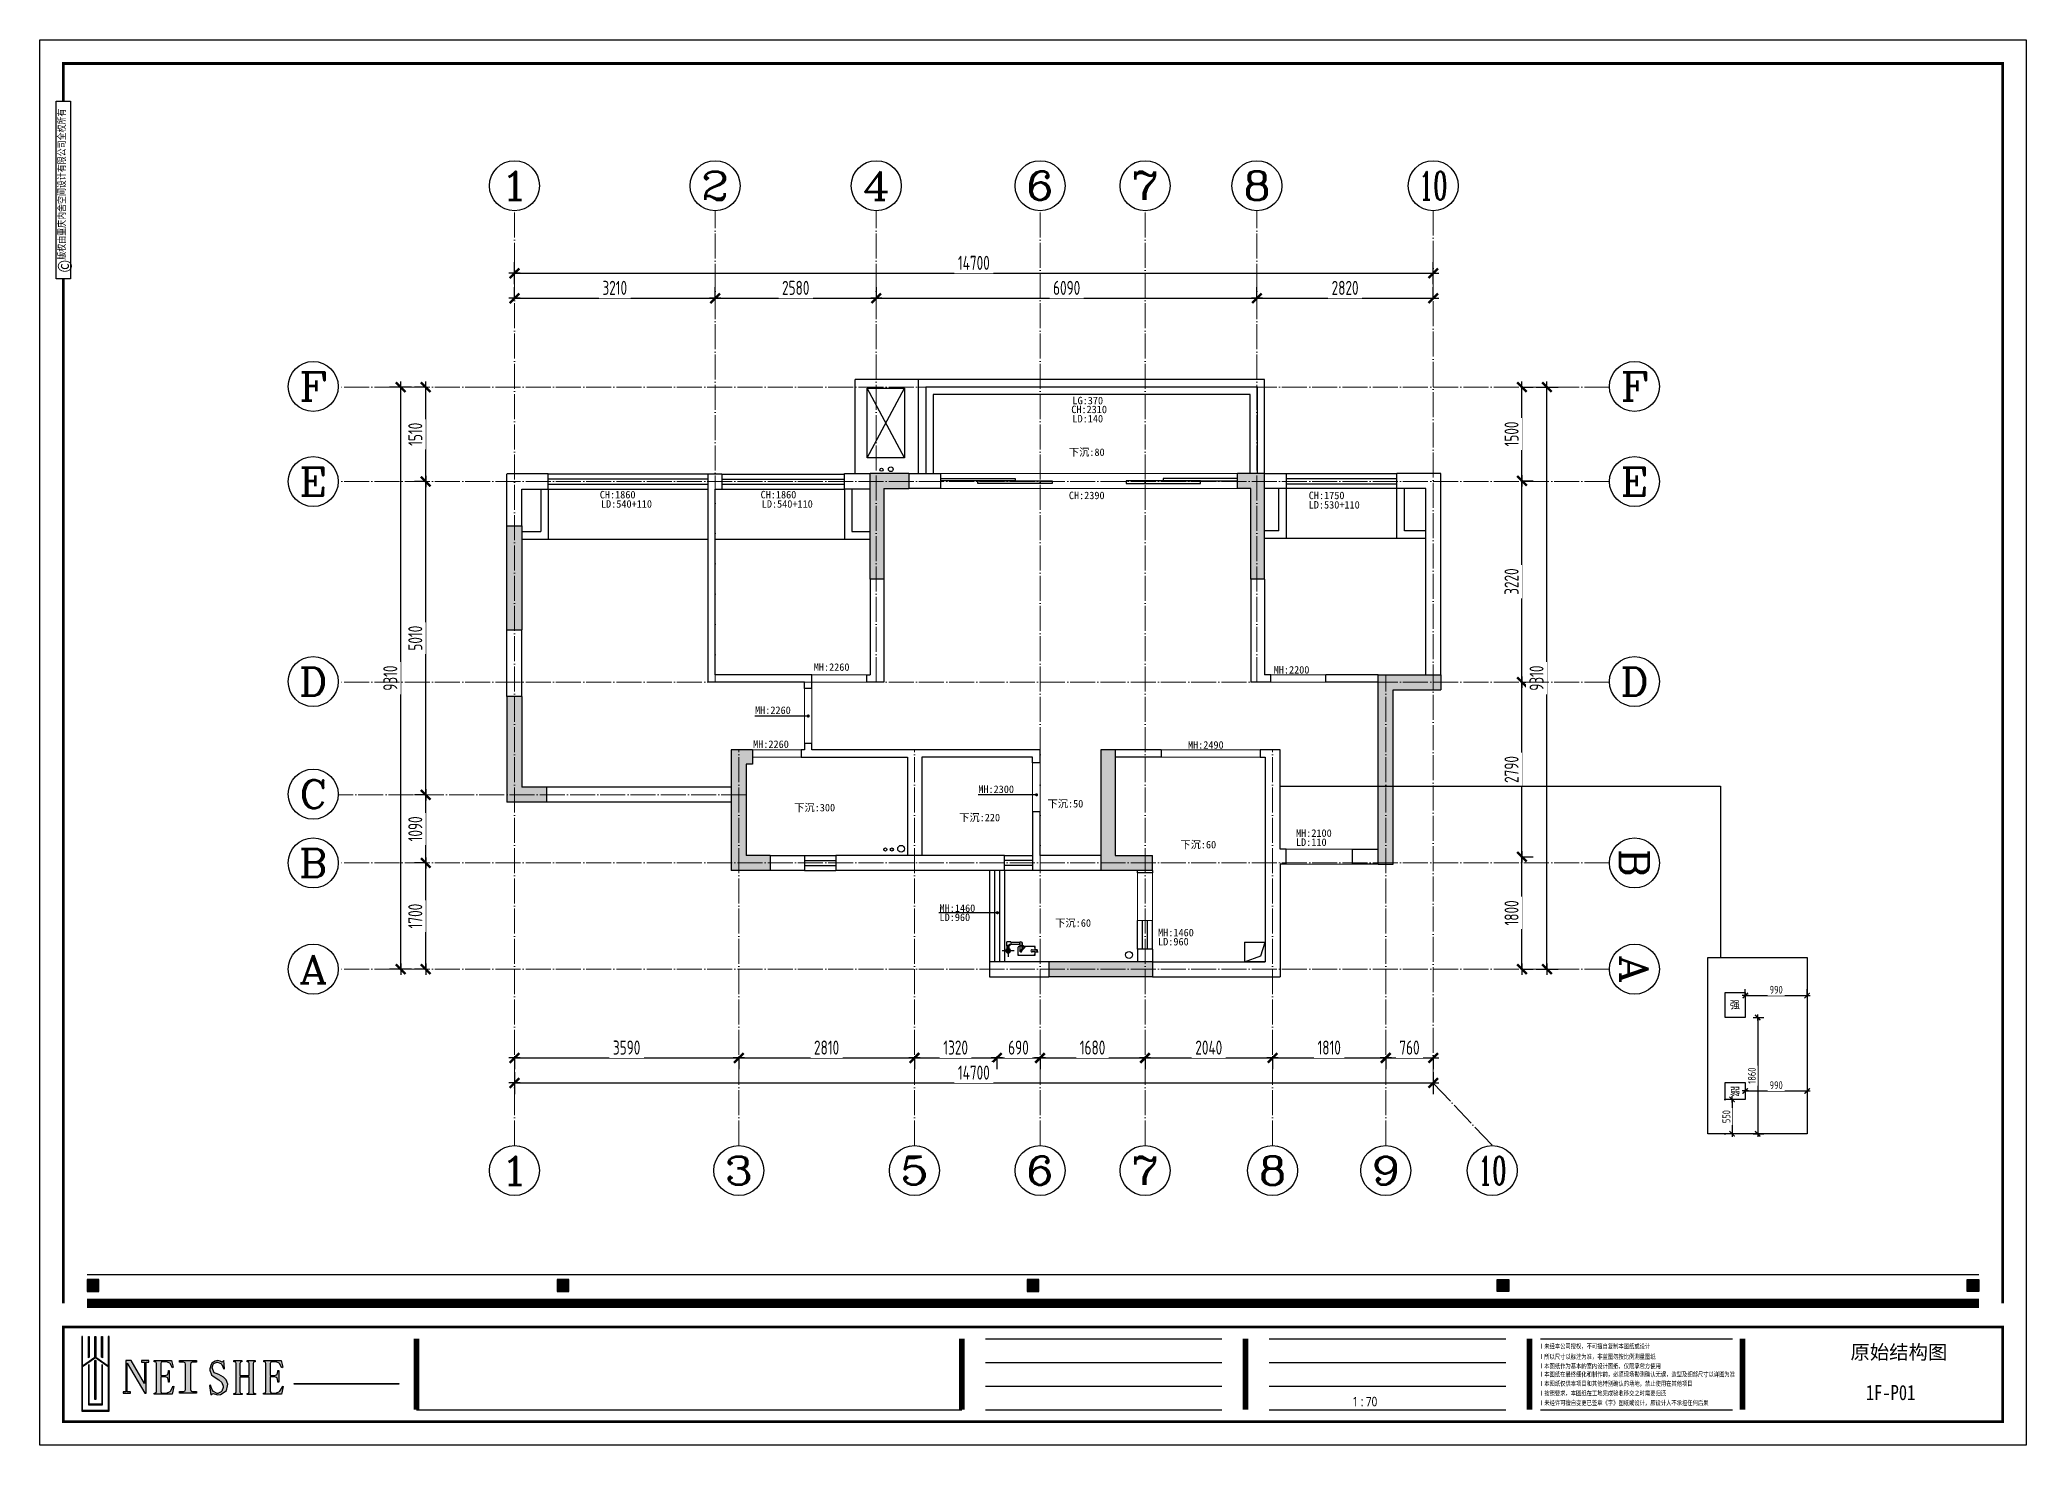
# Model space of a CAD drawing. Header units: inches. Extents: x -50945 to 250244, y -404780 to 18493.
# Drawn here: x 14930 to 46715, y -3982 to 18493 of the extents above; entities that cross this region are included whole.
import ezdxf
from ezdxf.enums import TextEntityAlignment as Align

# ---------------------------------------------------------------- set-up
doc = ezdxf.new("R2010")
doc.units = ezdxf.units.IN
doc.header["$MEASUREMENT"] = 0
doc.linetypes.add('DOTE', pattern=[2.42, 2, -0.2, 0.02, -0.2])
for name, color, linetype in [('0 @ 1 (1)', 7, 'Continuous'), ('15开关布置图-YJ', 2, 'Continuous'), ('AXIS', 1, 'Continuous'), ('AXIS_TEXT', 7, 'Continuous'), ('A图框', 7, 'Continuous'), ('D-ARCHI', 250, 'Continuous'), ('EVH 立面填充', 8, 'Continuous'), ('IBS-003-建筑窗框', 3, 'Continuous'), ('IBS-182-原建筑非承重墙', 150, 'Continuous'), ('IBS-200-原建筑承重墙柱', 200, 'Continuous'), ('IBS-63-原建筑窗', 63, 'Continuous'), ('IDS-002-门', 60, 'Continuous'), ('外标注', 50, 'Continuous')]:
    doc.layers.add(name, color=color, linetype=linetype)
doc.layers.add('门', color=65, linetype='Continuous', lineweight=13)
doc.styles.add('04.YBC-外标注3.0', font='SimSun.ttf', dxfattribs={"width": 0.8, "height": 3})
doc.styles.add('05.YBC-内标注2.5', font='SimSun.ttf', dxfattribs={"width": 0.8, "height": 2.5})
doc.styles.add('_TCH_AXIS', font='COMPLEX', dxfattribs={"bigfont": 'GBCBIG'})
doc.styles.add('CCD_DIM', font='archs.shx', dxfattribs={"width": 0.7})
doc.styles.add('COMPLEX', font='COMPLEX')
doc.styles.add('HBA-DIMT', font='ARCHS.SHX', dxfattribs={"width": 0.8})
doc.styles.get("Standard").update_dxf_attribs({"font": 'arial.ttf'})
doc.styles.add('宋体', font='SimSun.ttf', dxfattribs={"width": 0.8})
doc.dimstyles.new('1-50', dxfattribs={"dimscale": 50, "dimtxt": 2, "dimasz": 2, "dimexe": 2, "dimexo": 2, "dimgap": 0.6, "dimtad": 1, "dimdec": 0, "dimrnd": 10, "dimtxsty": 'CCD_DIM', "dimblk": 'ARCHTICK', "dimcen": 2.5, "dimclrd": 44, "dimclre": 44, "dimclrt": 50, "dimadec": 0, "dimazin": 0, "dimtfac": 1, "dimtdec": 0, "dimtmove": 0, "dimatfit": 3, "dimldrblk": 'OPEN90', "dimfxl": 7, "dimfxlon": 1, "dimarcsym": 0})
doc.dimstyles.new('HBA_40', dxfattribs={"dimscale": 50, "dimtxt": 2.5, "dimasz": 0.1, "dimexe": 2, "dimexo": 2.5, "dimgap": 0.6, "dimtad": 1, "dimdec": 0, "dimrnd": 5, "dimzin": 0, "dimtxsty": 'HBA-DIMT', "dimblk": 'HBA_DIMENSION_TICK', "dimblk1": 'HBA_DIMENSION_TICK', "dimblk2": 'HBA_DIMENSION_TICK', "dimcen": 0.125, "dimclrd": 44, "dimclre": 44, "dimclrt": 2, "dimadec": 0, "dimazin": 0, "dimtfac": 1, "dimtdec": 0, "dimtix": 1, "dimtmove": 1, "dimatfit": 3, "dimldrblk": 'HBA_Leader_Dot', "dimfxl": 0, "dimtvp": 1, "dimtfill": 1, "dimtolj": 1, "dimtzin": 0, "dimarcsym": 0})

msp = doc.modelspace()

# ---------------------------------------------------------------- texts
at = {"color": 253, "insert": (44148.5, -3018.45), "char_height": 242.1645, "attachment_point": 1, "style": '宋体'}
msp.add_mtext_dynamic_manual_height_columns('{\\fSimSun|b0|i0|c134|p2;1F-P01}', width=66.2668, gutter_width=16.21, heights=[0], dxfattribs=at)
at = {"layer": 'A图框', "insert": (43902.53, -2380.54), "char_height": 227.0292, "attachment_point": 1}
msp.add_mtext_dynamic_manual_height_columns('{\\fSimSun|b0|i0|c134|p2;原始结构图}', width=2770.8358, gutter_width=16.21, heights=[0], dxfattribs=at)
at = {"layer": 'IBS-63-原建筑窗', "style": '宋体'}
for s, p in [('LG:370', (31453.96, 12663.99)), ('CH:2310', (31435.02, 12522.1)), ('LD:140', (31453.96, 12373.57)), ('下沉:80', (31396.44, 11838.27)), ('CH:1860', (23891.49, 11159.05)), ('LD:540+110', (23910.42, 11010.52)), ('CH:1860', (26464.02, 11159.05)), ('LD:540+110', (26482.96, 11010.52)), ('CH:2390', (31396.44, 11146.85)), ('CH:1750', (35234.58, 11146.85)), ('LD:530+110', (35234.09, 10996.28)), ('MH:2260', (27314.62, 8401.56)), ('MH:2200', (34673.49, 8357.97)), ('MH:2260', (26375.66, 7711.94)), ('MH:2260', (26344.66, 7168.13)), ('MH:2490', (33301.66, 7156.5)), ('MH:2300', (29947.27, 6447.95)), ('下沉:300', (27002.57, 6154.52)), ('下沉:220', (29641.68, 5995.93)), ('下沉:50', (31054.74, 6216.91)), ('MH:2100', (35030.86, 5746.91)), ('LD:110', (35030.37, 5601.21)), ('下沉:60', (33180.56, 5562.48)), ('MH:1460', (29327.47, 4546.58)), ('LD:960', (29326.98, 4400.88)), ('下沉:60', (31178.58, 4309.18)), ('MH:1460', (32824.28, 4156.68)), ('LD:960', (32823.78, 4010.98)), ('强', (41970.63, 3002.78)), ('弱', (41972.86, 1614.23))]:
    msp.add_text(s, height=120, dxfattribs=at).set_placement(p)

# ---------------------------------------------------------------- blocks, each defined once
blk = doc.blocks.new('11')
at = {"layer": 'IBS-182-原建筑非承重墙'}
for p, q in [((140567, -1131), (140516, -1131)), ((140535, -1131), (140528, -1131)), ((140528, -1166), (140567, -1166)), ((140528, -1166), (140567, -1166)), ((140567, -1131), (140535, -1131)), ((140567, -1131), (140535, -1131)), ((140567, -1166), (140535, -1166)), ((140841, -1081), (140567, -1080)), ((140567, -1080), (140567, -1131)), ((140576, -1080), (140567, -1080)), ((140567, -1080), (140567, -1131)), ((140567, -1101), (140567, -1131)), ((140567, -1131), (140615, -1132)), ((140567, -1166), (140567, -1196)), ((140615, -1166), (140567, -1166)), ((140567, -1166), (140567, -1217)), ((140567, -1166), (140567, -1196)), ((140567, -1208), (140567, -1217)), ((140567, -1217), (140770, -1217)), ((140567, -1217), (140587, -1217)), ((140587, -1217), (140775, -1217)), ((140587, -1217), (140740, -1217)), ((140820, -1081), (140588, -1080)), ((140820, -1081), (140588, -1080)), ((140788, -1145), (140728, -1204)), ((140775, -1157), (140728, -1204)), ((140737, -1214), (140728, -1204)), ((140728, -1204), (140737, -1214)), ((140797, -1154), (140737, -1214)), ((140737, -1214), (140775, -1175)), ((140737, -1214), (140775, -1175)), ((140750, -1227), (140737, -1214)), ((140740, -1217), (140750, -1227)), ((140775, -1227), (140750, -1227)), ((140750, -1227), (140770, -1227)), ((140770, -1217), (140770, -1288)), ((140812, -1227), (140770, -1227)), ((140770, -1269), (140770, -1227)), ((140770, -1227), (140770, -1269)), ((140770, -1269), (140770, -1288)), ((140775, -1157), (140788, -1145)), ((140775, -1149), (140775, -1157)), ((140775, -1149), (140775, -1157)), ((140775, -1149), (140775, -1157)), ((140775, -1217), (140775, -1175)), ((140775, -1175), (140775, -1227)), ((140775, -1175), (140775, -1217)), ((140775, -1217), (140775, -1227)), ((140775, -1217), (140775, -1227)), ((140775, -1227), (140809, -1227)), ((140809, -1218), (140810, -1149)), ((140809, -1227), (140810, -1149)), ((140809, -1218), (140820, -1218)), ((140809, -1218), (140809, -1227)), ((140810, -1145), (140810, -1149)), ((140810, -1149), (140810, -1145)), ((140812, -1252), (140812, -1221)), ((140812, -1252), (140812, -1221)), ((140812, -1252), (140812, -1227)), ((140812, -1252), (140812, -1269)), ((140812, -1252), (140955, -1252)), ((140812, -1286), (140812, -1252)), ((140812, -1286), (140812, -1252)), ((140841, -1081), (140820, -1081)), ((140840, -1209), (140841, -1081)), ((140840, -1101), (140841, -1081)), ((140840, -1197), (140840, -1101)), ((140840, -1209), (140840, -1101)), ((140901, -1150), (141093, -1150)), ((140955, -1252), (140953, -1252)), ((140955, -1252), (140953, -1252)), ((140962, -1248), (140955, -1248)), ((140955, -1290), (140955, -1248)), ((140955, -1251), (140955, -1252)), ((140955, -1251), (140955, -1252)), ((140975, -1234), (140975, -1228)), ((140975, -1228), (140980, -1228)), ((140975, -1248), (140975, -1228)), ((140975, -1228), (141018, -1228)), ((140980, -1228), (140975, -1228)), ((140975, -1228), (140975, -1234)), ((140975, -1234), (140975, -1248)), ((140980, -1248), (140975, -1248)), ((140975, -1248), (140980, -1248)), ((140980, -1150), (140980, -1228)), ((140980, -1180), (140980, -1248)), ((140980, -1180), (140980, -1228)), ((140980, -1228), (141014, -1228)), ((140980, -1248), (140980, -1228)), ((140980, -1228), (141018, -1228)), ((140997, -1245), (140997, -1054)), ((141014, -1150), (141014, -1228)), ((141014, -1228), (141014, -1180)), ((141014, -1228), (141014, -1180)), ((141014, -1228), (141018, -1228)), ((141018, -1228), (141014, -1228)), ((141018, -1228), (141014, -1228)), ((141018, -1235), (141018, -1228)), ((141018, -1235), (141018, -1228)), ((141018, -1228), (141018, -1235)), ((141018, -1235), (141018, -1228)), ((141018, -1228), (141018, -1235)), ((141018, -1235), (141018, -1290)), ((140955, -1286), (140803, -1286)), ((140803, -1286), (140812, -1286)), ((140803, -1286), (140812, -1286)), ((140955, -1290), (140982, -1290)), ((140982, -1290), (141018, -1290))]:
    blk.add_line(p, q, dxfattribs=at)
blk.add_circle((140997, -1150), 34.9, dxfattribs=at)
for start, end in [(0, 180), (0, 180), (180, 240.5217), (180, 240.5217), (299.176, 0), (299.176, 0)]:
    blk.add_arc((140997, -1150), 34.9, start, end, dxfattribs=at)
for centre, major_axis, start_param, end_param in [((140553, -1149), (-17.5, -17.5), -1.141223, -0.024085), ((140540, -1140), (-6.72, -6.72), 4.378011, 6.612288), ((140531, -1157), (-6.72, -6.72), 1.236418, 3.470695), ((140588, -1101), (-14.5, 14.5), 5.495149, 7.065946), ((140587, -1196), (-14.5, 14.5), 0.78276, 2.353557), ((140615, -1149), (-12.1, -12.1), 0.78276, 3.924353), ((140791, -1269), (-15, 15), 0.78276, 2.986227), ((140793, -1149), (-12.1, 12.1), 3.924353, 7.065946), ((140793, -1149), (-4.6, -4.6), 1.568158, 4.709751), ((140791, -1269), (-15, 15), 2.986227, 3.924353), ((140820, -1101), (-14.5, -14.5), 2.353557, 3.924353), ((140820, -1197), (-14.5, -14.5), 0.78276, 2.353557), ((140962, -1234), (-9.66, 9.66), 2.353557, 3.924353), ((140997, -1150), (-12.1, 12.1), 4.709751, 10.992936)]:
    blk.add_ellipse(centre, major_axis=major_axis, ratio=1, start_param=start_param, end_param=end_param, dxfattribs=at)
at = {"layer": 'IBS-182-原建筑非承重墙', "extrusion": (0, 0, -1)}
for start_param, end_param in [(5.500425, 7.071221), (5.500425, 7.071221), (3.929629, 5.500425), (3.929629, 5.500425), (7.071221, 8.642018), (7.071221, 8.642018), (2.358832, 3.929629), (2.358832, 3.929629)]:
    blk.add_ellipse((140997, -1150), major_axis=(-12.1, 12.1), ratio=1, start_param=start_param, end_param=end_param, dxfattribs=at)
blk = doc.blocks.new('HBA_DIMENSION_TICK')
at = {"color": 0, "linetype": 'ByBlock'}
for p, q in [((-10, 0), (0, 0)), ((0, 0), (10, 0))]:
    blk.add_line(p, q, dxfattribs=at)
at = {"color": 50, "linetype": 'ByBlock'}
blk.add_solid([(-10, -7), (-7, -10), (7, 10), (10, 7)], dxfattribs=at)
blk = doc.blocks.new('*D12')
at = {"layer": 'Defpoints', "color": 0, "transparency": 16777216}
for p in [(22526, 2466), (26115, 2466), (26115, 2211)]:
    blk.add_point(p, dxfattribs=at)
at = {"layer": '外标注', "color": 44, "lineweight": -2, "transparency": 16777216}
for p, q in [((22526, 2241), (22526, 2031)), ((26115, 2241), (26115, 2031)), ((22535, 2211), (26106, 2211))]:
    blk.add_line(p, q, dxfattribs=at)
at = {"layer": '外标注', "color": 44, "lineweight": -2, "transparency": 16777216, "xscale": 9, "yscale": 9, "zscale": 9, "rotation": 180}
blk.add_blockref('HBA_DIMENSION_TICK', (22526, 2211), dxfattribs=at)
at = {"layer": '外标注', "color": 44, "lineweight": -2, "transparency": 16777216, "xscale": 9, "yscale": 9, "zscale": 9}
blk.add_blockref('HBA_DIMENSION_TICK', (26115, 2211), dxfattribs=at)
at = {"layer": '外标注', "color": 2, "transparency": 16777216, "insert": (24321, 2377), "char_height": 225, "attachment_point": 5, "style": 'HBA-DIMT', "bg_fill": 3, "box_fill_scale": 1.25, "bg_fill_color": 256, "bg_fill_true_color": 13158600, "bg_fill_transparency": 0}
blk.add_mtext('\\A1;3590', dxfattribs=at)
blk = doc.blocks.new('HBA_Leader_Dot')
at = {"color": 0, "linetype": 'ByBlock'}
blk.add_line((-5, 0), (-10, 0), dxfattribs=at)
at = {"color": 0, "linetype": 'ByBlock', "const_width": 5}
blk.add_lwpolyline([(-2.5, 0, 1), (2.5, 0, 1)], format="xyb", close=True, dxfattribs=at)
blk = doc.blocks.new('*D13')
at = {"layer": 'Defpoints', "color": 0, "transparency": 16777216}
for p in [(26115, 2466), (28925, 2466), (28925, 2211)]:
    blk.add_point(p, dxfattribs=at)
at = {"layer": '外标注', "color": 44, "lineweight": -2, "transparency": 16777216}
for p, q in [((26115, 2241), (26115, 2031)), ((28925, 2241), (28925, 2031)), ((26124, 2211), (28916, 2211))]:
    blk.add_line(p, q, dxfattribs=at)
at = {"layer": '外标注', "color": 44, "lineweight": -2, "transparency": 16777216, "xscale": 9, "yscale": 9, "zscale": 9, "rotation": 180}
blk.add_blockref('HBA_DIMENSION_TICK', (26115, 2211), dxfattribs=at)
at = {"layer": '外标注', "color": 44, "lineweight": -2, "transparency": 16777216, "xscale": 9, "yscale": 9, "zscale": 9}
blk.add_blockref('HBA_DIMENSION_TICK', (28925, 2211), dxfattribs=at)
at = {"layer": '外标注', "color": 2, "transparency": 16777216, "insert": (27520, 2377), "char_height": 225, "attachment_point": 5, "style": 'HBA-DIMT', "bg_fill": 3, "box_fill_scale": 1.25, "bg_fill_color": 256, "bg_fill_true_color": 13158600, "bg_fill_transparency": 0}
blk.add_mtext('\\A1;2810', dxfattribs=at)
blk = doc.blocks.new('*D14')
at = {"layer": 'Defpoints', "color": 0, "transparency": 16777216}
for p in [(28925, 2466), (30245, 2466), (30245, 2211)]:
    blk.add_point(p, dxfattribs=at)
at = {"layer": '外标注', "color": 44, "lineweight": -2, "transparency": 16777216}
for p, q in [((28925, 2241), (28925, 2031)), ((30245, 2241), (30245, 2031)), ((28934, 2211), (30236, 2211))]:
    blk.add_line(p, q, dxfattribs=at)
at = {"layer": '外标注', "color": 44, "lineweight": -2, "transparency": 16777216, "xscale": 9, "yscale": 9, "zscale": 9, "rotation": 180}
blk.add_blockref('HBA_DIMENSION_TICK', (28925, 2211), dxfattribs=at)
at = {"layer": '外标注', "color": 44, "lineweight": -2, "transparency": 16777216, "xscale": 9, "yscale": 9, "zscale": 9}
blk.add_blockref('HBA_DIMENSION_TICK', (30245, 2211), dxfattribs=at)
at = {"layer": '外标注', "color": 2, "transparency": 16777216, "insert": (29585, 2377), "char_height": 225, "attachment_point": 5, "style": 'HBA-DIMT', "bg_fill": 3, "box_fill_scale": 1.25, "bg_fill_color": 256, "bg_fill_true_color": 13158600, "bg_fill_transparency": 0}
blk.add_mtext('\\A1;1320', dxfattribs=at)
blk = doc.blocks.new('*D15')
at = {"layer": '外标注', "color": 44, "lineweight": -2, "transparency": 16777216}
for p, q in [((30245, 2241), (30245, 2031)), ((30935, 2241), (30935, 2031)), ((30254, 2211), (30926, 2211))]:
    blk.add_line(p, q, dxfattribs=at)
at = {"layer": '外标注', "color": 44, "lineweight": -2, "transparency": 16777216, "xscale": 9, "yscale": 9, "zscale": 9, "rotation": 180}
blk.add_blockref('HBA_DIMENSION_TICK', (30245, 2211), dxfattribs=at)
at = {"layer": '外标注', "color": 44, "lineweight": -2, "transparency": 16777216, "xscale": 9, "yscale": 9, "zscale": 9}
blk.add_blockref('HBA_DIMENSION_TICK', (30935, 2211), dxfattribs=at)
at = {"layer": '外标注', "color": 2, "transparency": 16777216, "insert": (30590, 2377), "char_height": 225, "attachment_point": 5, "style": 'HBA-DIMT', "bg_fill": 3, "box_fill_scale": 1.25, "bg_fill_color": 256, "bg_fill_true_color": 13158600, "bg_fill_transparency": 0}
blk.add_mtext('\\A1;690', dxfattribs=at)
at = {"layer": 'Defpoints', "color": 0, "transparency": 16777216}
for p in [(30245, 2466), (30935, 2466), (30935, 2211)]:
    blk.add_point(p, dxfattribs=at)
blk = doc.blocks.new('*D16')
at = {"layer": 'Defpoints', "color": 0, "transparency": 16777216}
for p in [(30935, 2466), (32615, 2466), (32615, 2211)]:
    blk.add_point(p, dxfattribs=at)
at = {"layer": '外标注', "color": 44, "lineweight": -2, "transparency": 16777216}
for p, q in [((30935, 2241), (30935, 2031)), ((32615, 2241), (32615, 2031)), ((30944, 2211), (32606, 2211))]:
    blk.add_line(p, q, dxfattribs=at)
at = {"layer": '外标注', "color": 44, "lineweight": -2, "transparency": 16777216, "xscale": 9, "yscale": 9, "zscale": 9, "rotation": 180}
blk.add_blockref('HBA_DIMENSION_TICK', (30935, 2211), dxfattribs=at)
at = {"layer": '外标注', "color": 44, "lineweight": -2, "transparency": 16777216, "xscale": 9, "yscale": 9, "zscale": 9}
blk.add_blockref('HBA_DIMENSION_TICK', (32615, 2211), dxfattribs=at)
at = {"layer": '外标注', "color": 2, "transparency": 16777216, "insert": (31775, 2377), "char_height": 225, "attachment_point": 5, "style": 'HBA-DIMT', "bg_fill": 3, "box_fill_scale": 1.25, "bg_fill_color": 256, "bg_fill_true_color": 13158600, "bg_fill_transparency": 0}
blk.add_mtext('\\A1;1680', dxfattribs=at)
blk = doc.blocks.new('*D17')
at = {"layer": 'Defpoints', "color": 0, "transparency": 16777216}
for p in [(32615, 2466), (34655, 2466), (34655, 2211)]:
    blk.add_point(p, dxfattribs=at)
at = {"layer": '外标注', "color": 44, "lineweight": -2, "transparency": 16777216}
for p, q in [((32615, 2241), (32615, 2031)), ((34655, 2241), (34655, 2031)), ((32624, 2211), (34646, 2211))]:
    blk.add_line(p, q, dxfattribs=at)
at = {"layer": '外标注', "color": 44, "lineweight": -2, "transparency": 16777216, "xscale": 9, "yscale": 9, "zscale": 9, "rotation": 180}
blk.add_blockref('HBA_DIMENSION_TICK', (32615, 2211), dxfattribs=at)
at = {"layer": '外标注', "color": 44, "lineweight": -2, "transparency": 16777216, "xscale": 9, "yscale": 9, "zscale": 9}
blk.add_blockref('HBA_DIMENSION_TICK', (34655, 2211), dxfattribs=at)
at = {"layer": '外标注', "color": 2, "transparency": 16777216, "insert": (33635, 2377), "char_height": 225, "attachment_point": 5, "style": 'HBA-DIMT', "bg_fill": 3, "box_fill_scale": 1.25, "bg_fill_color": 256, "bg_fill_true_color": 13158600, "bg_fill_transparency": 0}
blk.add_mtext('\\A1;2040', dxfattribs=at)
blk = doc.blocks.new('*D18')
at = {"layer": 'Defpoints', "color": 0, "transparency": 16777216}
for p in [(34655, 2466), (36466, 2466), (36466, 2211)]:
    blk.add_point(p, dxfattribs=at)
at = {"layer": '外标注', "color": 44, "lineweight": -2, "transparency": 16777216}
for p, q in [((34655, 2241), (34655, 2031)), ((36466, 2241), (36466, 2031)), ((34664, 2211), (36457, 2211))]:
    blk.add_line(p, q, dxfattribs=at)
at = {"layer": '外标注', "color": 44, "lineweight": -2, "transparency": 16777216, "xscale": 9, "yscale": 9, "zscale": 9, "rotation": 180}
blk.add_blockref('HBA_DIMENSION_TICK', (34655, 2211), dxfattribs=at)
at = {"layer": '外标注', "color": 44, "lineweight": -2, "transparency": 16777216, "xscale": 9, "yscale": 9, "zscale": 9}
blk.add_blockref('HBA_DIMENSION_TICK', (36466, 2211), dxfattribs=at)
at = {"layer": '外标注', "color": 2, "transparency": 16777216, "insert": (35561, 2377), "char_height": 225, "attachment_point": 5, "style": 'HBA-DIMT', "bg_fill": 3, "box_fill_scale": 1.25, "bg_fill_color": 256, "bg_fill_true_color": 13158600, "bg_fill_transparency": 0}
blk.add_mtext('\\A1;1810', dxfattribs=at)
blk = doc.blocks.new('*D19')
at = {"layer": 'Defpoints', "color": 0, "transparency": 16777216}
for p in [(36466, 2466), (37226, 2466), (37226, 2211)]:
    blk.add_point(p, dxfattribs=at)
at = {"layer": '外标注', "color": 44, "lineweight": -2, "transparency": 16777216}
for p, q in [((36466, 2241), (36466, 2031)), ((37226, 2241), (37226, 2031)), ((36475, 2211), (37217, 2211))]:
    blk.add_line(p, q, dxfattribs=at)
at = {"layer": '外标注', "color": 44, "lineweight": -2, "transparency": 16777216, "xscale": 9, "yscale": 9, "zscale": 9, "rotation": 180}
blk.add_blockref('HBA_DIMENSION_TICK', (36466, 2211), dxfattribs=at)
at = {"layer": '外标注', "color": 44, "lineweight": -2, "transparency": 16777216, "xscale": 9, "yscale": 9, "zscale": 9}
blk.add_blockref('HBA_DIMENSION_TICK', (37226, 2211), dxfattribs=at)
at = {"layer": '外标注', "color": 2, "transparency": 16777216, "insert": (36846, 2377), "char_height": 225, "attachment_point": 5, "style": 'HBA-DIMT', "bg_fill": 3, "box_fill_scale": 1.25, "bg_fill_color": 256, "bg_fill_true_color": 13158600, "bg_fill_transparency": 0}
blk.add_mtext('\\A1;760', dxfattribs=at)
blk = doc.blocks.new('*D20')
at = {"layer": 'Defpoints', "color": 0, "transparency": 16777216}
for p in [(22526, 2211), (37226, 2211), (37226, 1811)]:
    blk.add_point(p, dxfattribs=at)
at = {"layer": '外标注', "color": 44, "lineweight": -2, "transparency": 16777216}
for p, q in [((22526, 1986), (22526, 1631)), ((37226, 1986), (37226, 1631)), ((22535, 1811), (37217, 1811))]:
    blk.add_line(p, q, dxfattribs=at)
at = {"layer": '外标注', "color": 44, "lineweight": -2, "transparency": 16777216, "xscale": 9, "yscale": 9, "zscale": 9, "rotation": 180}
blk.add_blockref('HBA_DIMENSION_TICK', (22526, 1811), dxfattribs=at)
at = {"layer": '外标注', "color": 44, "lineweight": -2, "transparency": 16777216, "xscale": 9, "yscale": 9, "zscale": 9}
blk.add_blockref('HBA_DIMENSION_TICK', (37226, 1811), dxfattribs=at)
at = {"layer": '外标注', "color": 2, "transparency": 16777216, "insert": (29876, 1977), "char_height": 225, "attachment_point": 5, "style": 'HBA-DIMT', "bg_fill": 3, "box_fill_scale": 1.25, "bg_fill_color": 256, "bg_fill_true_color": 13158600, "bg_fill_transparency": 0}
blk.add_mtext('\\A1;14700', dxfattribs=at)
blk = doc.blocks.new('*D21')
at = {"layer": 'Defpoints', "color": 0, "transparency": 16777216}
for p in [(38404, 5429), (38646, 5429), (38404, 3631)]:
    blk.add_point(p, dxfattribs=at)
at = {"layer": '外标注', "color": 44, "lineweight": -2, "transparency": 16777216}
for p, q in [((38629, 5429), (38826, 5429)), ((38646, 3640), (38646, 5420)), ((38629, 3631), (38826, 3631))]:
    blk.add_line(p, q, dxfattribs=at)
at = {"layer": '外标注', "color": 44, "lineweight": -2, "transparency": 16777216, "xscale": 9, "yscale": 9, "zscale": 9}
for p, rotation in [((38646, 5429), 90), ((38646, 3631), 270)]:
    blk.add_blockref('HBA_DIMENSION_TICK', p, dxfattribs=dict(at, rotation=rotation))
at = {"layer": '外标注', "color": 2, "transparency": 16777216, "insert": (38479, 4530), "char_height": 225, "attachment_point": 5, "rotation": 90, "style": 'HBA-DIMT', "bg_fill": 3, "box_fill_scale": 1.25, "bg_fill_color": 256, "bg_fill_true_color": 13158600, "bg_fill_transparency": 0}
blk.add_mtext('\\A1;1800', dxfattribs=at)
blk = doc.blocks.new('*D22')
at = {"layer": 'Defpoints', "color": 0, "transparency": 16777216}
for p in [(38404, 8219), (38646, 8219), (38404, 5429)]:
    blk.add_point(p, dxfattribs=at)
at = {"layer": '外标注', "color": 44, "lineweight": -2, "transparency": 16777216}
for p, q in [((38629, 8219), (38826, 8219)), ((38646, 5438), (38646, 8210)), ((38629, 5429), (38826, 5429))]:
    blk.add_line(p, q, dxfattribs=at)
at = {"layer": '外标注', "color": 44, "lineweight": -2, "transparency": 16777216, "xscale": 9, "yscale": 9, "zscale": 9}
for p, rotation in [((38646, 8219), 90), ((38646, 5429), 270)]:
    blk.add_blockref('HBA_DIMENSION_TICK', p, dxfattribs=dict(at, rotation=rotation))
at = {"layer": '外标注', "color": 2, "transparency": 16777216, "insert": (38479, 6824), "char_height": 225, "attachment_point": 5, "rotation": 90, "style": 'HBA-DIMT', "bg_fill": 3, "box_fill_scale": 1.25, "bg_fill_color": 256, "bg_fill_true_color": 13158600, "bg_fill_transparency": 0}
blk.add_mtext('\\A1;2790', dxfattribs=at)
blk = doc.blocks.new('*D23')
at = {"layer": 'Defpoints', "color": 0, "transparency": 16777216}
for p in [(38404, 11439), (38646, 11439), (38404, 8219)]:
    blk.add_point(p, dxfattribs=at)
at = {"layer": '外标注', "color": 44, "lineweight": -2, "transparency": 16777216}
for p, q in [((38629, 11439), (38826, 11439)), ((38646, 8228), (38646, 11430)), ((38629, 8219), (38826, 8219))]:
    blk.add_line(p, q, dxfattribs=at)
at = {"layer": '外标注', "color": 44, "lineweight": -2, "transparency": 16777216, "xscale": 9, "yscale": 9, "zscale": 9}
for p, rotation in [((38646, 11439), 90), ((38646, 8219), 270)]:
    blk.add_blockref('HBA_DIMENSION_TICK', p, dxfattribs=dict(at, rotation=rotation))
at = {"layer": '外标注', "color": 2, "transparency": 16777216, "insert": (38479, 9829), "char_height": 225, "attachment_point": 5, "rotation": 90, "style": 'HBA-DIMT', "bg_fill": 3, "box_fill_scale": 1.25, "bg_fill_color": 256, "bg_fill_true_color": 13158600, "bg_fill_transparency": 0}
blk.add_mtext('\\A1;3220', dxfattribs=at)
blk = doc.blocks.new('*D24')
at = {"layer": 'Defpoints', "color": 0, "transparency": 16777216}
for p in [(38404, 12939), (38646, 12939), (38404, 11439)]:
    blk.add_point(p, dxfattribs=at)
at = {"layer": '外标注', "color": 44, "lineweight": -2, "transparency": 16777216}
for p, q in [((38629, 12939), (38826, 12939)), ((38646, 11448), (38646, 12930)), ((38629, 11439), (38826, 11439))]:
    blk.add_line(p, q, dxfattribs=at)
at = {"layer": '外标注', "color": 44, "lineweight": -2, "transparency": 16777216, "xscale": 9, "yscale": 9, "zscale": 9}
for p, rotation in [((38646, 12939), 90), ((38646, 11439), 270)]:
    blk.add_blockref('HBA_DIMENSION_TICK', p, dxfattribs=dict(at, rotation=rotation))
at = {"layer": '外标注', "color": 2, "transparency": 16777216, "insert": (38479, 12189), "char_height": 225, "attachment_point": 5, "rotation": 90, "style": 'HBA-DIMT', "bg_fill": 3, "box_fill_scale": 1.25, "bg_fill_color": 256, "bg_fill_true_color": 13158600, "bg_fill_transparency": 0}
blk.add_mtext('\\A1;1500', dxfattribs=at)
blk = doc.blocks.new('*D25')
at = {"layer": 'Defpoints', "color": 0, "transparency": 16777216}
for p in [(38646, 12939), (39046, 12939), (38646, 3631)]:
    blk.add_point(p, dxfattribs=at)
at = {"layer": '外标注', "color": 44, "lineweight": -2, "transparency": 16777216}
for p, q in [((38871, 12939), (39226, 12939)), ((39046, 3640), (39046, 12930)), ((38871, 3631), (39226, 3631))]:
    blk.add_line(p, q, dxfattribs=at)
at = {"layer": '外标注', "color": 44, "lineweight": -2, "transparency": 16777216, "xscale": 9, "yscale": 9, "zscale": 9}
for p, rotation in [((39046, 12939), 90), ((39046, 3631), 270)]:
    blk.add_blockref('HBA_DIMENSION_TICK', p, dxfattribs=dict(at, rotation=rotation))
at = {"layer": '外标注', "color": 2, "transparency": 16777216, "insert": (38879, 8285), "char_height": 225, "attachment_point": 5, "rotation": 90, "style": 'HBA-DIMT', "bg_fill": 3, "box_fill_scale": 1.25, "bg_fill_color": 256, "bg_fill_true_color": 13158600, "bg_fill_transparency": 0}
blk.add_mtext('\\A1;9310', dxfattribs=at)
blk = doc.blocks.new('*D26')
at = {"layer": 'Defpoints', "color": 0, "transparency": 16777216}
for p in [(25736, 14359), (22526, 14135), (25736, 14135)]:
    blk.add_point(p, dxfattribs=at)
at = {"layer": '外标注', "color": 44, "lineweight": -2, "transparency": 16777216}
for p, q in [((22526, 14359), (22526, 14539)), ((22535, 14359), (25727, 14359)), ((25736, 14359), (25736, 14539))]:
    blk.add_line(p, q, dxfattribs=at)
at = {"layer": '外标注', "color": 44, "lineweight": -2, "transparency": 16777216, "xscale": 9, "yscale": 9, "zscale": 9, "rotation": 180}
blk.add_blockref('HBA_DIMENSION_TICK', (22526, 14359), dxfattribs=at)
at = {"layer": '外标注', "color": 44, "lineweight": -2, "transparency": 16777216, "xscale": 9, "yscale": 9, "zscale": 9}
blk.add_blockref('HBA_DIMENSION_TICK', (25736, 14359), dxfattribs=at)
at = {"layer": '外标注', "color": 2, "transparency": 16777216, "insert": (24131, 14526), "char_height": 225, "attachment_point": 5, "style": 'HBA-DIMT', "bg_fill": 3, "box_fill_scale": 1.25, "bg_fill_color": 256, "bg_fill_true_color": 13158600, "bg_fill_transparency": 0}
blk.add_mtext('\\A1;3210', dxfattribs=at)
blk = doc.blocks.new('*D27')
at = {"layer": 'Defpoints', "color": 0, "transparency": 16777216}
for p in [(28316, 14359), (25736, 14135), (28316, 14135)]:
    blk.add_point(p, dxfattribs=at)
at = {"layer": '外标注', "color": 44, "lineweight": -2, "transparency": 16777216}
for p, q in [((25736, 14359), (25736, 14539)), ((25745, 14359), (28307, 14359)), ((28316, 14359), (28316, 14539))]:
    blk.add_line(p, q, dxfattribs=at)
at = {"layer": '外标注', "color": 44, "lineweight": -2, "transparency": 16777216, "xscale": 9, "yscale": 9, "zscale": 9, "rotation": 180}
blk.add_blockref('HBA_DIMENSION_TICK', (25736, 14359), dxfattribs=at)
at = {"layer": '外标注', "color": 44, "lineweight": -2, "transparency": 16777216, "xscale": 9, "yscale": 9, "zscale": 9}
blk.add_blockref('HBA_DIMENSION_TICK', (28316, 14359), dxfattribs=at)
at = {"layer": '外标注', "color": 2, "transparency": 16777216, "insert": (27026, 14526), "char_height": 225, "attachment_point": 5, "style": 'HBA-DIMT', "bg_fill": 3, "box_fill_scale": 1.25, "bg_fill_color": 256, "bg_fill_true_color": 13158600, "bg_fill_transparency": 0}
blk.add_mtext('\\A1;2580', dxfattribs=at)
blk = doc.blocks.new('*D28')
at = {"layer": 'Defpoints', "color": 0, "transparency": 16777216}
for p in [(34406, 14359), (28316, 14135), (34406, 14135)]:
    blk.add_point(p, dxfattribs=at)
at = {"layer": '外标注', "color": 44, "lineweight": -2, "transparency": 16777216}
for p, q in [((28316, 14359), (28316, 14539)), ((28325, 14359), (34397, 14359)), ((34406, 14359), (34406, 14539))]:
    blk.add_line(p, q, dxfattribs=at)
at = {"layer": '外标注', "color": 44, "lineweight": -2, "transparency": 16777216, "xscale": 9, "yscale": 9, "zscale": 9, "rotation": 180}
blk.add_blockref('HBA_DIMENSION_TICK', (28316, 14359), dxfattribs=at)
at = {"layer": '外标注', "color": 44, "lineweight": -2, "transparency": 16777216, "xscale": 9, "yscale": 9, "zscale": 9}
blk.add_blockref('HBA_DIMENSION_TICK', (34406, 14359), dxfattribs=at)
at = {"layer": '外标注', "color": 2, "transparency": 16777216, "insert": (31361, 14526), "char_height": 225, "attachment_point": 5, "style": 'HBA-DIMT', "bg_fill": 3, "box_fill_scale": 1.25, "bg_fill_color": 256, "bg_fill_true_color": 13158600, "bg_fill_transparency": 0}
blk.add_mtext('\\A1;6090', dxfattribs=at)
blk = doc.blocks.new('*D29')
at = {"layer": 'Defpoints', "color": 0, "transparency": 16777216}
for p in [(37226, 14359), (34406, 14135), (37226, 14135)]:
    blk.add_point(p, dxfattribs=at)
at = {"layer": '外标注', "color": 44, "lineweight": -2, "transparency": 16777216}
for p, q in [((34406, 14359), (34406, 14539)), ((34415, 14359), (37217, 14359)), ((37226, 14359), (37226, 14539))]:
    blk.add_line(p, q, dxfattribs=at)
at = {"layer": '外标注', "color": 44, "lineweight": -2, "transparency": 16777216, "xscale": 9, "yscale": 9, "zscale": 9, "rotation": 180}
blk.add_blockref('HBA_DIMENSION_TICK', (34406, 14359), dxfattribs=at)
at = {"layer": '外标注', "color": 44, "lineweight": -2, "transparency": 16777216, "xscale": 9, "yscale": 9, "zscale": 9}
blk.add_blockref('HBA_DIMENSION_TICK', (37226, 14359), dxfattribs=at)
at = {"layer": '外标注', "color": 2, "transparency": 16777216, "insert": (35816, 14526), "char_height": 225, "attachment_point": 5, "style": 'HBA-DIMT', "bg_fill": 3, "box_fill_scale": 1.25, "bg_fill_color": 256, "bg_fill_true_color": 13158600, "bg_fill_transparency": 0}
blk.add_mtext('\\A1;2820', dxfattribs=at)
blk = doc.blocks.new('*D30')
at = {"layer": 'Defpoints', "color": 0, "transparency": 16777216}
for p in [(37226, 14759), (22526, 14359), (37226, 14359)]:
    blk.add_point(p, dxfattribs=at)
at = {"layer": '外标注', "color": 44, "lineweight": -2, "transparency": 16777216}
for p, q in [((22526, 14584), (22526, 14939)), ((37226, 14584), (37226, 14939)), ((22535, 14759), (37217, 14759))]:
    blk.add_line(p, q, dxfattribs=at)
at = {"layer": '外标注', "color": 44, "lineweight": -2, "transparency": 16777216, "xscale": 9, "yscale": 9, "zscale": 9, "rotation": 180}
blk.add_blockref('HBA_DIMENSION_TICK', (22526, 14759), dxfattribs=at)
at = {"layer": '外标注', "color": 44, "lineweight": -2, "transparency": 16777216, "xscale": 9, "yscale": 9, "zscale": 9}
blk.add_blockref('HBA_DIMENSION_TICK', (37226, 14759), dxfattribs=at)
at = {"layer": '外标注', "color": 2, "transparency": 16777216, "insert": (29876, 14926), "char_height": 225, "attachment_point": 5, "style": 'HBA-DIMT', "bg_fill": 3, "box_fill_scale": 1.25, "bg_fill_color": 256, "bg_fill_true_color": 13158600, "bg_fill_transparency": 0}
blk.add_mtext('\\A1;14700', dxfattribs=at)
blk = doc.blocks.new('*D31')
at = {"layer": 'Defpoints', "color": 0, "transparency": 16777216}
for p in [(21106, 5329), (21307, 5329), (21307, 3631)]:
    blk.add_point(p, dxfattribs=at)
at = {"layer": '外标注', "color": 44, "lineweight": -2, "transparency": 16777216}
for p, q in [((21106, 5329), (20926, 5329)), ((21106, 3640), (21106, 5320)), ((21106, 3631), (20926, 3631))]:
    blk.add_line(p, q, dxfattribs=at)
at = {"layer": '外标注', "color": 44, "lineweight": -2, "transparency": 16777216, "xscale": 9, "yscale": 9, "zscale": 9}
for p, rotation in [((21106, 5329), 90), ((21106, 3631), 270)]:
    blk.add_blockref('HBA_DIMENSION_TICK', p, dxfattribs=dict(at, rotation=rotation))
at = {"layer": '外标注', "color": 2, "transparency": 16777216, "insert": (20939, 4480), "char_height": 225, "attachment_point": 5, "rotation": 90, "style": 'HBA-DIMT', "bg_fill": 3, "box_fill_scale": 1.25, "bg_fill_color": 256, "bg_fill_true_color": 13158600, "bg_fill_transparency": 0}
blk.add_mtext('\\A1;1700', dxfattribs=at)
blk = doc.blocks.new('*D32')
at = {"layer": 'Defpoints', "color": 0, "transparency": 16777216}
for p in [(21106, 6419), (21307, 6419), (21307, 5329)]:
    blk.add_point(p, dxfattribs=at)
at = {"layer": '外标注', "color": 44, "lineweight": -2, "transparency": 16777216}
for p, q in [((21106, 6419), (20926, 6419)), ((21106, 5338), (21106, 6410)), ((21106, 5329), (20926, 5329))]:
    blk.add_line(p, q, dxfattribs=at)
at = {"layer": '外标注', "color": 44, "lineweight": -2, "transparency": 16777216, "xscale": 9, "yscale": 9, "zscale": 9}
for p, rotation in [((21106, 6419), 90), ((21106, 5329), 270)]:
    blk.add_blockref('HBA_DIMENSION_TICK', p, dxfattribs=dict(at, rotation=rotation))
at = {"layer": '外标注', "color": 2, "transparency": 16777216, "insert": (20939, 5874), "char_height": 225, "attachment_point": 5, "rotation": 90, "style": 'HBA-DIMT', "bg_fill": 3, "box_fill_scale": 1.25, "bg_fill_color": 256, "bg_fill_true_color": 13158600, "bg_fill_transparency": 0}
blk.add_mtext('\\A1;1090', dxfattribs=at)
blk = doc.blocks.new('*D33')
at = {"layer": 'Defpoints', "color": 0, "transparency": 16777216}
for p in [(21106, 11429), (21307, 11429), (21307, 6419)]:
    blk.add_point(p, dxfattribs=at)
at = {"layer": '外标注', "color": 44, "lineweight": -2, "transparency": 16777216}
for p, q in [((21106, 11429), (20926, 11429)), ((21106, 6428), (21106, 11420)), ((21106, 6419), (20926, 6419))]:
    blk.add_line(p, q, dxfattribs=at)
at = {"layer": '外标注', "color": 44, "lineweight": -2, "transparency": 16777216, "xscale": 9, "yscale": 9, "zscale": 9}
for p, rotation in [((21106, 11429), 90), ((21106, 6419), 270)]:
    blk.add_blockref('HBA_DIMENSION_TICK', p, dxfattribs=dict(at, rotation=rotation))
at = {"layer": '外标注', "color": 2, "transparency": 16777216, "insert": (20939, 8924), "char_height": 225, "attachment_point": 5, "rotation": 90, "style": 'HBA-DIMT', "bg_fill": 3, "box_fill_scale": 1.25, "bg_fill_color": 256, "bg_fill_true_color": 13158600, "bg_fill_transparency": 0}
blk.add_mtext('\\A1;5010', dxfattribs=at)
blk = doc.blocks.new('*D34')
at = {"layer": 'Defpoints', "color": 0, "transparency": 16777216}
for p in [(21106, 12939), (21307, 12939), (21307, 11429)]:
    blk.add_point(p, dxfattribs=at)
at = {"layer": '外标注', "color": 44, "lineweight": -2, "transparency": 16777216}
for p, q in [((21106, 12939), (20926, 12939)), ((21106, 11438), (21106, 12930)), ((21106, 11429), (20926, 11429))]:
    blk.add_line(p, q, dxfattribs=at)
at = {"layer": '外标注', "color": 44, "lineweight": -2, "transparency": 16777216, "xscale": 9, "yscale": 9, "zscale": 9}
for p, rotation in [((21106, 12939), 90), ((21106, 11429), 270)]:
    blk.add_blockref('HBA_DIMENSION_TICK', p, dxfattribs=dict(at, rotation=rotation))
at = {"layer": '外标注', "color": 2, "transparency": 16777216, "insert": (20939, 12184), "char_height": 225, "attachment_point": 5, "rotation": 90, "style": 'HBA-DIMT', "bg_fill": 3, "box_fill_scale": 1.25, "bg_fill_color": 256, "bg_fill_true_color": 13158600, "bg_fill_transparency": 0}
blk.add_mtext('\\A1;1510', dxfattribs=at)
blk = doc.blocks.new('*D35')
at = {"layer": 'Defpoints', "color": 0, "transparency": 16777216}
for p in [(20706, 12939), (21106, 12939), (21106, 3631)]:
    blk.add_point(p, dxfattribs=at)
at = {"layer": '外标注', "color": 44, "lineweight": -2, "transparency": 16777216}
for p, q in [((20881, 12939), (20526, 12939)), ((20706, 3640), (20706, 12930)), ((20881, 3631), (20526, 3631))]:
    blk.add_line(p, q, dxfattribs=at)
at = {"layer": '外标注', "color": 44, "lineweight": -2, "transparency": 16777216, "xscale": 9, "yscale": 9, "zscale": 9}
for p, rotation in [((20706, 12939), 90), ((20706, 3631), 270)]:
    blk.add_blockref('HBA_DIMENSION_TICK', p, dxfattribs=dict(at, rotation=rotation))
at = {"layer": '外标注', "color": 2, "transparency": 16777216, "insert": (20539, 8285), "char_height": 225, "attachment_point": 5, "rotation": 90, "style": 'HBA-DIMT', "bg_fill": 3, "box_fill_scale": 1.25, "bg_fill_color": 256, "bg_fill_true_color": 13158600, "bg_fill_transparency": 0}
blk.add_mtext('\\A1;9310', dxfattribs=at)
blk = doc.blocks.new('_AXISO')
blk.add_circle((0, 0), 0.5)
at = {"layer": 'AXIS_TEXT', "style": 'COMPLEX', "width": 1.041667}
blk.add_attdef('A', text='', height=0.56, dxfattribs=at).set_placement((-0.25, -0.28), (0.25, -0.28), align=Align.FIT)
blk = doc.blocks.new('_ArchTick')
at = {"color": 0, "linetype": 'ByBlock', "const_width": 0.15}
blk.add_lwpolyline([(-0.5, -0.5), (0.5, 0.5)], dxfattribs=at)
blk = doc.blocks.new('*D65')
at = {"color": 44, "lineweight": -2, "transparency": 16777216}
for p, q in [((41883, 1548), (41908, 1548)), ((42008, 1543), (42008, 1003)), ((41883, 998), (41908, 998))]:
    blk.add_line(p, q, dxfattribs=at)
at = {"color": 44, "lineweight": -2, "transparency": 16777216, "xscale": 5, "yscale": 5, "zscale": 5}
for p, rotation in [((42008, 1548), 90), ((42008, 998), 270)]:
    blk.add_blockref('HBA_DIMENSION_TICK', p, dxfattribs=dict(at, rotation=rotation))
at = {"color": 2, "transparency": 16777216, "insert": (41916, 1273), "char_height": 125, "attachment_point": 5, "rotation": 90, "style": 'HBA-DIMT', "bg_fill": 3, "box_fill_scale": 1.25, "bg_fill_color": 256, "bg_fill_true_color": 13158600, "bg_fill_transparency": 0}
blk.add_mtext('\\A1;550', dxfattribs=at)
at = {"layer": 'Defpoints', "color": 0, "transparency": 16777216}
for p in [(42008, 1548), (42008, 998), (42008, 998)]:
    blk.add_point(p, dxfattribs=at)
blk = doc.blocks.new('*D66')
at = {"color": 44, "lineweight": -2, "transparency": 16777216}
for p, q in [((42218, 1808), (42218, 1783)), ((42223, 1683), (43203, 1683)), ((43208, 1808), (43208, 1783))]:
    blk.add_line(p, q, dxfattribs=at)
at = {"layer": 'Defpoints', "color": 0, "transparency": 16777216}
for p in [(42218, 1683), (43208, 1683), (43208, 1683)]:
    blk.add_point(p, dxfattribs=at)
at = {"color": 44, "lineweight": -2, "transparency": 16777216, "xscale": 5, "yscale": 5, "zscale": 5, "rotation": 180}
blk.add_blockref('HBA_DIMENSION_TICK', (42218, 1683), dxfattribs=at)
at = {"color": 44, "lineweight": -2, "transparency": 16777216, "xscale": 5, "yscale": 5, "zscale": 5}
blk.add_blockref('HBA_DIMENSION_TICK', (43208, 1683), dxfattribs=at)
at = {"color": 2, "transparency": 16777216, "insert": (42713, 1775), "char_height": 125, "attachment_point": 5, "style": 'HBA-DIMT', "bg_fill": 3, "box_fill_scale": 1.25, "bg_fill_color": 256, "bg_fill_true_color": 13158600, "bg_fill_transparency": 0}
blk.add_mtext('\\A1;990', dxfattribs=at)
blk = doc.blocks.new('*D67')
at = {"color": 44, "lineweight": -2, "transparency": 16777216}
for p, q in [((42343, 2858), (42518, 2858)), ((42418, 2853), (42418, 1003)), ((42343, 998), (42518, 998))]:
    blk.add_line(p, q, dxfattribs=at)
at = {"layer": 'Defpoints', "color": 0, "transparency": 16777216}
for p in [(42218, 2858), (42218, 998), (42418, 998)]:
    blk.add_point(p, dxfattribs=at)
at = {"color": 44, "lineweight": -2, "transparency": 16777216, "xscale": 5, "yscale": 5, "zscale": 5}
for p, rotation in [((42418, 2858), 90), ((42418, 998), 270)]:
    blk.add_blockref('HBA_DIMENSION_TICK', p, dxfattribs=dict(at, rotation=rotation))
at = {"color": 2, "transparency": 16777216, "insert": (42325, 1928), "char_height": 125, "attachment_point": 5, "rotation": 90, "style": 'HBA-DIMT', "bg_fill": 3, "box_fill_scale": 1.25, "bg_fill_color": 256, "bg_fill_true_color": 13158600, "bg_fill_transparency": 0}
blk.add_mtext('\\A1;1860', dxfattribs=at)
blk = doc.blocks.new('*D68')
at = {"color": 44, "lineweight": -2, "transparency": 16777216}
for p, q in [((42218, 3183), (42218, 3309)), ((42223, 3209), (43203, 3209)), ((43208, 3183), (43208, 3309))]:
    blk.add_line(p, q, dxfattribs=at)
at = {"layer": 'Defpoints', "color": 0, "transparency": 16777216}
for p in [(43208, 3209), (42218, 3058), (43208, 3058)]:
    blk.add_point(p, dxfattribs=at)
at = {"color": 44, "lineweight": -2, "transparency": 16777216, "xscale": 5, "yscale": 5, "zscale": 5, "rotation": 180}
blk.add_blockref('HBA_DIMENSION_TICK', (42218, 3209), dxfattribs=at)
at = {"color": 44, "lineweight": -2, "transparency": 16777216, "xscale": 5, "yscale": 5, "zscale": 5}
blk.add_blockref('HBA_DIMENSION_TICK', (43208, 3209), dxfattribs=at)
at = {"color": 2, "transparency": 16777216, "insert": (42713, 3302), "char_height": 125, "attachment_point": 5, "style": 'HBA-DIMT', "bg_fill": 3, "box_fill_scale": 1.25, "bg_fill_color": 256, "bg_fill_true_color": 13158600, "bg_fill_transparency": 0}
blk.add_mtext('\\A1;990', dxfattribs=at)
blk = doc.blocks.new('gegwe')
h = blk.add_hatch(color=9)
h.paths.add_polyline_path([(189652, -49616), (189652, -49028), (189629, -49028), (189629, -49617), (189269, -49867), (189269, -49028), (189267, -49028), (189246, -49028), (189246, -51182), (190039, -51182), (190039, -49027), (190014, -49027), (190014, -49865), (190014, -49868)])
h.paths.add_polyline_path([(190014, -49898), (190014, -51161), (189269, -51161), (189269, -49898), (189642, -49636)], flags=16)
h.paths.add_polyline_path([(189641, -49706), (189653, -49716), (189653, -50844), (189629, -50844), (189629, -49716)], flags=0)
h.paths.add_polyline_path([(189825, -49834), (189847, -49852), (189847, -51000), (189439, -51000), (189439, -49849), (189461, -49834), (189461, -50979), (189825, -50979)], flags=0)
h.paths.add_polyline_path([(189439, -49636), (189459, -49620), (189459, -49028), (189439, -49028)], flags=17)
h.paths.add_polyline_path([(189822, -49620), (189847, -49637), (189847, -49027), (189822, -49027)])
at = {"color": 9}
for points in [[(189267, -49028), (189246, -49028), (189246, -51182), (190039, -51182), (190039, -49027), (190014, -49027), (190014, -49865), (190014, -49868)], [(189269, -49867), (189269, -49028), (189267, -49028)], [(189269, -49867), (189629, -49617), (189629, -49028)], [(189439, -49028), (189459, -49028), (189459, -49620), (189439, -49636), (189439, -49028)], [(189629, -49028), (189650, -49028), (189652, -49028), (189652, -49616), (190014, -49868)], [(190014, -49898), (189642, -49636), (189269, -49898)], [(190014, -49898), (190014, -51161), (189269, -51161), (189269, -49898)], [(189439, -49849), (189439, -51000), (189847, -51000), (189847, -49852), (189825, -49834), (189825, -50979), (189461, -50979), (189461, -49834), (189461, -49834), (189439, -49849)], [(189641, -49706), (189653, -49716), (189653, -50844), (189629, -50844), (189629, -49716), (189641, -49706)]]:
    blk.add_lwpolyline(points, dxfattribs=at)
blk.add_lwpolyline([(189822, -49027), (189842, -49027), (189847, -49027), (189847, -49637), (189822, -49620), (189822, -49027)], close=True, dxfattribs=at)
blk = doc.blocks.new('gegeg')
at = {"layer": 'A图框'}
h = blk.add_hatch(color=256, dxfattribs=at)
h.dxf.hatch_style = 1
h.paths.add_polyline_path([(133887, -57733), (134062, -57733), (134062, -57558), (133887, -57558)])
h = blk.add_hatch(color=256, dxfattribs=at)
h.dxf.hatch_style = 1
h.paths.add_polyline_path([(140844, -57733), (141019, -57733), (141019, -57558), (140844, -57558)])
h = blk.add_hatch(color=256, dxfattribs=at)
h.dxf.hatch_style = 1
h.paths.add_polyline_path([(147800, -57733), (147975, -57733), (147975, -57558), (147800, -57558)])
h = blk.add_hatch(color=256, dxfattribs=at)
h.dxf.hatch_style = 1
h.paths.add_polyline_path([(154931, -57558), (154756, -57558), (154756, -57733), (154931, -57733)])
h = blk.add_hatch(color=256, dxfattribs=at)
h.dxf.hatch_style = 1
h.paths.add_polyline_path([(161887, -57558), (161712, -57558), (161712, -57733), (161887, -57733)])
for points in [[(134739, -58777), (134739, -59093), (134540, -58756), (134463, -58756), (134463, -59217), (134420, -59217), (134420, -59237), (134529, -59237), (134529, -59217), (134483, -59217), (134483, -58794), (134745, -59237), (134761, -59237), (134761, -58777), (134804, -58777), (134804, -58756), (134693, -58756), (134693, -58777)], [(134914, -59212), (134909, -59229), (134893, -59235), (134879, -59235), (134879, -59253), (135145, -59253), (135170, -59139), (135158, -59133), (135153, -59151), (135121, -59209), (135116, -59214), (135061, -59235), (135000, -59235), (134986, -59229), (134980, -59212), (134980, -58994), (135047, -58994), (135082, -59011), (135091, -59061), (135091, -59073), (135105, -59073), (135105, -58901), (135091, -58901), (135091, -58919), (135082, -58962), (135047, -58977), (134980, -58977), (134980, -58796), (134986, -58779), (135000, -58774), (135065, -58773), (135114, -58794), (135151, -58861), (135163, -58855), (135137, -58756), (134881, -58756), (134881, -58773), (134893, -58773), (134909, -58779), (134914, -58797)], [(135417, -58811), (135426, -58787), (135445, -58779), (135506, -58779), (135506, -58756), (135256, -58756), (135256, -58779), (135317, -58779), (135338, -58787), (135344, -58810), (135344, -59182), (135339, -59205), (135316, -59213), (135256, -59213), (135256, -59237), (135506, -59237), (135506, -59213), (135446, -59213), (135427, -59206), (135417, -59182)], [(135837, -59038), (135882, -59078), (135903, -59132), (135902, -59152), (135881, -59208), (135872, -59220), (135825, -59243), (135813, -59242), (135761, -59214), (135741, -59189), (135716, -59118), (135702, -59123), (135721, -59263), (135737, -59248), (135751, -59243), (135823, -59263), (135863, -59257), (135916, -59223), (135949, -59199), (135968, -59131), (135971, -59105), (135945, -59040), (135909, -59002), (135837, -58960), (135798, -58947), (135768, -58935), (135738, -58864), (135753, -58809), (135762, -58797), (135809, -58778), (135816, -58777), (135869, -58797), (135880, -58811), (135910, -58880), (135922, -58873), (135912, -58756), (135903, -58771), (135889, -58777), (135860, -58765), (135816, -58756), (135782, -58762), (135736, -58794), (135724, -58813), (135707, -58877), (135707, -58896), (135730, -58964), (135755, -58986)], [(136289, -59003), (136289, -59216), (136284, -59234), (136268, -59240), (136256, -59240), (136256, -59258), (136379, -59258), (136379, -59240), (136367, -59240), (136353, -59234), (136346, -59218), (136346, -58797), (136353, -58780), (136367, -58774), (136377, -58774), (136377, -58756), (136258, -58756), (136258, -58774), (136268, -58774), (136284, -58780), (136289, -58797), (136289, -58975), (136150, -58975), (136150, -58797), (136157, -58780), (136172, -58774), (136180, -58774), (136180, -58756), (136062, -58756), (136062, -58774), (136072, -58774), (136088, -58780), (136093, -58797), (136093, -59216), (136088, -59234), (136072, -59240), (136060, -59240), (136060, -59258), (136183, -59258), (136183, -59240), (136171, -59240), (136157, -59235), (136150, -59217), (136150, -59003)], [(136534, -59212), (136530, -59229), (136514, -59235), (136499, -59235), (136499, -59253), (136765, -59253), (136791, -59139), (136779, -59133), (136774, -59151), (136742, -59209), (136736, -59214), (136681, -59235), (136621, -59235), (136607, -59229), (136600, -59212), (136600, -58994), (136667, -58994), (136702, -59011), (136711, -59061), (136711, -59073), (136725, -59073), (136725, -58901), (136711, -58901), (136711, -58919), (136702, -58962), (136668, -58977), (136600, -58977), (136600, -58796), (136606, -58779), (136620, -58774), (136686, -58773), (136734, -58794), (136771, -58861), (136783, -58855), (136758, -58756), (136502, -58756), (136502, -58773), (136513, -58773), (136530, -58779), (136534, -58797)], [(138503, -59104), (138503, -59096), (136951, -59096), (136951, -59104)]]:
    blk.add_hatch(color=256, dxfattribs=at).paths.add_polyline_path(points)
for p, q in [((133887, -57482), (161887, -57482)), ((147184, -58433), (150684, -58433)), ((151384, -58433), (154884, -58433)), ((155398, -58433), (158242, -58433)), ((147184, -58783), (150684, -58783)), ((151384, -58783), (154884, -58783)), ((147184, -59133), (150684, -59133)), ((151384, -59133), (154884, -59133)), ((138761, -59483), (146834, -59483)), ((147184, -59483), (150684, -59483)), ((151384, -59483), (154884, -59483)), ((155398, -59483), (158242, -59483))]:
    blk.add_line(p, q, dxfattribs=at)
for points in [[(162587, -39218), (162587, -60008), (133187, -60008), (133187, -39218)], [(133431, -40125), (133643, -40125), (133643, -42755), (133431, -42755)], [(134062, -57558), (133887, -57558), (133887, -57733), (134062, -57733)], [(141019, -57558), (140844, -57558), (140844, -57733), (141019, -57733)], [(147975, -57558), (147800, -57558), (147800, -57733), (147975, -57733)], [(154756, -57558), (154931, -57558), (154931, -57733), (154756, -57733)], [(161712, -57558), (161887, -57558), (161887, -57733), (161712, -57733)], [(134739, -58777), (134739, -59093), (134540, -58756), (134463, -58756), (134463, -59217), (134420, -59217), (134420, -59237), (134529, -59237), (134529, -59217), (134483, -59217), (134483, -58794), (134745, -59237), (134761, -59237), (134761, -58777), (134804, -58777), (134804, -58756), (134693, -58756), (134693, -58777), (134739, -58777)], [(135256, -58756), (135506, -58756), (135506, -58779), (135445, -58779), (135426, -58787), (135417, -58811), (135417, -59182), (135427, -59206), (135446, -59213), (135506, -59213), (135506, -59237), (135256, -59237), (135256, -59213), (135316, -59213), (135339, -59205), (135344, -59182), (135344, -58810), (135338, -58787), (135317, -58779), (135256, -58779), (135256, -58756)], [(136951, -59096), (138503, -59096), (138503, -59104), (136951, -59104)]]:
    blk.add_lwpolyline(points, close=True, dxfattribs=at)
for points, const_width in [([(133537, -40125), (133537, -39568), (162237, -39568), (162237, -57908)], 42), ([(133537, -57908), (133537, -42755)], 42), ([(161887, -57908), (133887, -57908)], 140), ([(138761, -58433), (138761, -59483)], 84), ([(146834, -58433), (146834, -59483)], 84), ([(151034, -58433), (151034, -59483)], 84), ([(155234, -58433), (155234, -59483)], 84), ([(158387, -58433), (158387, -59483)], 84)]:
    blk.add_lwpolyline(points, dxfattribs=dict(at, const_width=const_width))
at = {"layer": 'A图框', "const_width": 42}
blk.add_lwpolyline([(133537, -58258), (162237, -58258), (162237, -59658), (133537, -59658)], close=True, dxfattribs=at)
at = {"layer": 'A图框'}
for points in [[(134882, -58756), (135137, -58756), (135163, -58855), (135151, -58861), (135116, -58798), (135112, -58793), (135065, -58773), (135000, -58774), (134986, -58779), (134980, -58796), (134980, -58977), (135047, -58977), (135082, -58962), (135091, -58919), (135091, -58901), (135105, -58901), (135105, -59073), (135091, -59073), (135091, -59061), (135082, -59011), (135047, -58994), (134980, -58994), (134980, -59212), (134986, -59229), (135000, -59235), (135061, -59235), (135116, -59214), (135121, -59209), (135153, -59151), (135158, -59133), (135170, -59139), (135145, -59253), (134879, -59253), (134879, -59235), (134893, -59235), (134909, -59229), (134914, -59212), (134914, -58797), (134909, -58779), (134893, -58773), (134881, -58773), (134881, -58756)], [(135910, -58880), (135922, -58873), (135912, -58756), (135903, -58771), (135889, -58777), (135860, -58765), (135816, -58756), (135782, -58762), (135736, -58794), (135724, -58813), (135707, -58877), (135707, -58896), (135730, -58964), (135755, -58986), (135837, -59038), (135882, -59078), (135903, -59132), (135902, -59152), (135881, -59208), (135872, -59220), (135825, -59243), (135813, -59242), (135761, -59214), (135741, -59189), (135716, -59118), (135702, -59123), (135721, -59263), (135737, -59248), (135751, -59243), (135823, -59263), (135863, -59257), (135916, -59223), (135949, -59199), (135968, -59131), (135971, -59105), (135945, -59040), (135909, -59002), (135837, -58960), (135798, -58947), (135768, -58935), (135738, -58864), (135753, -58809), (135762, -58797), (135809, -58778), (135816, -58777), (135869, -58797), (135880, -58811), (135910, -58880)], [(136258, -58756), (136377, -58756), (136377, -58774), (136367, -58774), (136353, -58780), (136346, -58797), (136346, -59218), (136353, -59234), (136367, -59240), (136379, -59240), (136379, -59258), (136256, -59258), (136256, -59240), (136268, -59240), (136284, -59234), (136289, -59216), (136289, -59003), (136150, -59003), (136150, -59217), (136157, -59235), (136171, -59240), (136183, -59240), (136183, -59258), (136060, -59258), (136060, -59240), (136072, -59240), (136088, -59234), (136093, -59216), (136093, -58797), (136088, -58780), (136072, -58774), (136062, -58774), (136062, -58756), (136180, -58756), (136180, -58774), (136172, -58774), (136157, -58780), (136150, -58797), (136150, -58975), (136289, -58975), (136289, -58797), (136284, -58780), (136268, -58774), (136258, -58774), (136258, -58756)], [(136502, -58756), (136758, -58756), (136783, -58855), (136771, -58861), (136736, -58798), (136732, -58793), (136686, -58773), (136620, -58774), (136606, -58779), (136600, -58796), (136600, -58977), (136668, -58977), (136702, -58962), (136711, -58919), (136711, -58901), (136725, -58901), (136725, -59073), (136711, -59073), (136711, -59061), (136702, -59011), (136667, -58994), (136600, -58994), (136600, -59212), (136607, -59229), (136621, -59235), (136681, -59235), (136736, -59214), (136742, -59209), (136774, -59151), (136779, -59133), (136791, -59139), (136765, -59253), (136499, -59253), (136499, -59235), (136514, -59235), (136530, -59229), (136534, -59212), (136534, -58797), (136530, -58779), (136513, -58773), (136502, -58773), (136502, -58756)]]:
    blk.add_lwpolyline(points, dxfattribs=at)
at = {"layer": '15开关布置图-YJ', "color": 2, "xscale": 0.5119999999988067, "yscale": 0.5119999999988067, "zscale": 0.5119999999988067}
blk.add_blockref('gegwe', (36914, -33299), dxfattribs=at)
at = {"layer": '0 @ 1 (1)', "insert": (152579, -59363), "char_height": 175, "width": 3199.54, "attachment_point": 4, "style": '05.YBC-内标注2.5'}
blk.add_mtext('{\\fMicrosoft YaHei|b0|i0|c134|p34;\\H0.8x; 1 : 70}', dxfattribs=at)
at = {"layer": 'A图框', "rotation": 90, "style": '04.YBC-外标注3.0'}
for s, insert, char_height, width, attachment_point in [('版权由重庆内舍空间设计有限公司全权所有', (133460, -42471), 105, 2420.6, 1), ('©', (133559, -42567), 210, 191.34, 5)]:
    blk.add_mtext(s, dxfattribs=dict(at, insert=insert, char_height=char_height, width=width, attachment_point=attachment_point))
at = {"layer": 'A图框', "char_height": 70, "attachment_point": 1, "style": '04.YBC-外标注3.0'}
for s, width, insert in [('{\\fArial Unicode MS|b0|i0|c134|p0;l 未经本公司授权，不可擅自复制本图纸或设计}', 1842.18, (155405, -58508)), ('{\\fArial Unicode MS|b0|i0|c134|p0;l 所以尺寸以标注为准，非蓝图勿按比例测量图纸}', 1906.2, (155405, -58662)), ('{\\fArial Unicode MS|b0|i0|c134|p0;l 本图纸作为基本的室内设计图纸，仅限承包方使用}', 2550.12, (155405, -58801)), ('{\\fArial Unicode MS|b0|i0|c134|p0;l 本图纸在最终细化和制作前，必须现场勘测确认无误，造型及细部尺寸以详图为准}', 3701.19, (155405, -58923)), ('{\\fArial Unicode MS|b0|i0|c134|p0;l 本图纸仅供本项目和其他特别确认的场地，禁止使用在其他项目}', 3008.74, (155405, -59060)), ('{\\fArial Unicode MS|b0|i0|c134|p0;l 按照要求，本图纸在工地完成验收移交之时需要归还}', 1941.8, (155405, -59203)), ('{\\fArial Unicode MS|b0|i0|c134|p0;l 未经许可擅自变更已签章《字》图纸或设计，原设计人不承担任何后果}', 3026.66, (155405, -59346))]:
    blk.add_mtext_dynamic_manual_height_columns(s, width=width, gutter_width=1, heights=[0], dxfattribs=dict(at, insert=insert))

# ---------------------------------------------------------------- dimensions: what is measured, and where the dimension line sits
at = {"layer": '外标注'}
for base, p1, p2, picture, middle in [((25735.78, 14359.35), (22525.78, 14134.76), (25735.78, 14134.76), '*D26', (24130.78, 14525.85)), ((26115.48, 2210.77), (22525.78, 2465.81), (26115.48, 2465.81), '*D12', (24320.63, 2377.27))]:
    dim = msp.add_linear_dim(base=base, p1=p1, p2=p2, dimstyle='HBA_40', override={"dimscale": 90, "dimfxl": 200, "dimfxlon": 1}, dxfattribs=at)
    dim.commit()
    dim.dimension.update_dxf_attribs({"geometry": picture, "text_midpoint": middle})
for base, p1, p2, picture, middle in [((21105.78, 5329.1), (21306.94, 3630.77), (21306.94, 5329.1), '*D31', (20939.28, 4479.94)), ((38645.78, 5429.1), (38404, 3630.77), (38404, 5429.1), '*D21', (38479.28, 4529.94))]:
    dim = msp.add_linear_dim(base=base, p1=p1, p2=p2, angle=270, dimstyle='HBA_40', override={"dimscale": 90, "dimfxl": 200, "dimfxlon": 1}, dxfattribs=at)
    dim.commit()
    dim.dimension.update_dxf_attribs({"geometry": picture, "text_midpoint": middle})

# ---------------------------------------------------------------- hatches: boundary and pattern name
at = {"layer": 'EVH 立面填充'}
h = msp.add_hatch(color=256, dxfattribs=at)
h.dxf.hatch_style = 1
h.paths.add_polyline_path([(28435.78, 11319.1), (28835.78, 11319.1), (28835.78, 11559.1), (28215.78, 11559.1), (28215.78, 9869.1), (28435.78, 9869.1)])
h = msp.add_hatch(color=256, dxfattribs=at)
h.dxf.hatch_style = 1
h.paths.add_polyline_path([(34305.78, 11319.1), (34305.78, 9869.1), (34525.78, 9869.1), (34525.78, 11559.1), (34095.78, 11559.1), (34095.78, 11319.1)])
h = msp.add_hatch(color=256, dxfattribs=at)
h.dxf.hatch_style = 1
h.paths.add_polyline_path([(22405.78, 9059.1), (22645.78, 9059.1), (22645.78, 10719.1), (22405.78, 10719.1)])
h = msp.add_hatch(color=256, dxfattribs=at)
h.dxf.hatch_style = 1
h.paths.add_polyline_path([(36585.78, 8099.1), (37345.78, 8099.1), (37345.78, 8339.1), (36345.78, 8339.1), (36345.78, 5309.1), (36585.78, 5309.1)])
h = msp.add_hatch(color=256, dxfattribs=at)
h.dxf.hatch_style = 1
h.paths.add_polyline_path([(22645.78, 6539.1), (22645.78, 7989.1), (22405.78, 7989.1), (22405.78, 6299.1), (23045.78, 6299.1), (23045.78, 6539.1)])
h = msp.add_hatch(color=256, dxfattribs=at)
h.dxf.hatch_style = 1
h.paths.add_polyline_path([(25995.48, 5209.1), (26615.48, 5209.1), (26615.48, 5449.1), (26235.48, 5449.1), (26235.48, 6909.1), (26335.48, 6909.1), (26335.48, 7139.1), (25995.48, 7139.1)])
h = msp.add_hatch(color=256, dxfattribs=at)
h.dxf.hatch_style = 1
h.paths.add_polyline_path([(32735.48, 5209.1), (32735.48, 5449.1), (32135.48, 5449.1), (32135.48, 7139.1), (31905.48, 7139.1), (31905.48, 5209.1)])
h = msp.add_hatch(color=256, dxfattribs=at)
h.dxf.hatch_style = 1
h.paths.add_polyline_path([(31075.48, 3749.1), (31075.48, 3510.77), (32735.48, 3510.77), (32735.48, 3749.1)])

# ---------------------------------------------------------------- linework, layer by layer
at = {"layer": 'IBS-003-建筑窗框', "color": 251, "ltscale": 10}
for p, q in [((34525.78, 13059.35), (28985.78, 13059.35)), ((28985.78, 13059.35), (28985.78, 11559.1)), ((34525.78, 11559.1), (34525.78, 13059.35)), ((34295.78, 12819.35), (29225.78, 12819.35)), ((29225.78, 12819.35), (29225.78, 11559.1)), ((34295.78, 11559.1), (34295.78, 12819.35)), ((23065.78, 11550.1), (25625.78, 11550.1)), ((25845.78, 11549.1), (27805.78, 11549.1)), ((34875.78, 11559.1), (36645.78, 11559.1)), ((23065.78, 11309.1), (25625.78, 11309.1)), ((25845.78, 11309.1), (27805.78, 11309.1)), ((37105.78, 11319.1), (34525.78, 11319.1)), ((27165.48, 5449.1), (27665.48, 5449.1)), ((30365.48, 5449.1), (30815.48, 5449.1)), ((27165.48, 5209.1), (27665.48, 5209.1)), ((30125.48, 5209.1), (30125.48, 3749.1)), ((30815.48, 5209.1), (30365.48, 5209.1)), ((30365.48, 5209.1), (30365.48, 3749.1)), ((32495.48, 3949.1), (32495.48, 4409.1)), ((32735.48, 3949.1), (32735.48, 4409.1))]:
    msp.add_line(p, q, dxfattribs=at)
at = {"layer": 'IBS-182-原建筑非承重墙'}
for p, q in [((27975.78, 11559.1), (27975.78, 13059.35)), ((28985.78, 13059.35), (27975.78, 13059.35)), ((28167.85, 11805.44), (28765.96, 12924.23)), ((28765.96, 11805.44), (28167.85, 12924.23)), ((23065.78, 11550.1), (22405.78, 11550.1)), ((22405.78, 10719.1), (22405.78, 11549.1)), ((23065.78, 11309.1), (23065.78, 11550.1)), ((25625.78, 11550.1), (25845.78, 11550.1)), ((25625.78, 8219.1), (25625.78, 11549.1)), ((25845.78, 11550.1), (25845.78, 11309.1)), ((27805.78, 11309.1), (27805.78, 11559.1)), ((27805.78, 11559.1), (28215.78, 11559.1)), ((28835.78, 11559.1), (29345.78, 11559.1)), ((29345.78, 11319.1), (29345.78, 11559.1)), ((34525.78, 11559.1), (34875.78, 11559.1)), ((34875.78, 11319.1), (34875.78, 11559.1)), ((37345.78, 11559.1), (36645.78, 11559.1)), ((36645.78, 11319.1), (36645.78, 11559.1)), ((37345.78, 8339.1), (37345.78, 11559.1)), ((22645.78, 10719.1), (22645.78, 11309.1)), ((22645.78, 11309.1), (23065.78, 11309.1)), ((22945.78, 11309.1), (22945.78, 10629.1)), ((23065.78, 11309.1), (23065.78, 10509.1)), ((25735.78, 8339.1), (25735.78, 11309.1)), ((25735.78, 11309.1), (25845.78, 11309.1)), ((28215.78, 11309.1), (27805.78, 11309.1)), ((27805.78, 11309.1), (27805.78, 10509.1)), ((27925.78, 11309.1), (27925.78, 10629.1)), ((29345.78, 11319.1), (28835.78, 11319.1)), ((34755.78, 10639.1), (34755.78, 11319.1)), ((34875.78, 10519.1), (34875.78, 11319.1)), ((36645.78, 10519.1), (36645.78, 11319.1)), ((36765.78, 10639.1), (36765.78, 11319.1)), ((37105.78, 8339.1), (37105.78, 11319.1)), ((22645.78, 10629.1), (22945.78, 10629.1)), ((22645.78, 10509.1), (23065.78, 10509.1)), ((23065.78, 10509.1), (25625.78, 10509.1)), ((25735.78, 10509.1), (28215.78, 10509.1)), ((27925.78, 10629.1), (28215.78, 10629.1)), ((34755.78, 10639.1), (34525.78, 10639.1)), ((37105.78, 10519.1), (34525.78, 10519.1)), ((37105.78, 10639.1), (36765.78, 10639.1)), ((28215.78, 9869.1), (28215.78, 8339.1)), ((28435.78, 9869.1), (28435.78, 8219.1)), ((34305.78, 9869.1), (34305.78, 8219.1)), ((34525.78, 9869.1), (34525.78, 8339.1)), ((22405.78, 7989.1), (22405.78, 9059.1)), ((22645.78, 7989.1), (22645.78, 9059.1)), ((27285.78, 8339.1), (25735.78, 8339.1)), ((27285.78, 8119.1), (27285.78, 8339.1)), ((28165.78, 8219.1), (28165.78, 8339.1)), ((28165.78, 8339.1), (28215.78, 8339.1)), ((34625.78, 8339.1), (34525.78, 8339.1)), ((34625.78, 8219.1), (34625.78, 8339.1)), ((35505.78, 8219.1), (35505.78, 8339.1)), ((36345.78, 8339.1), (35505.78, 8339.1)), ((27165.78, 8219.1), (25625.78, 8219.1)), ((27165.78, 8119.1), (27165.78, 8219.1)), ((27285.78, 8119.1), (27165.78, 8119.1)), ((28435.78, 8219.1), (28165.78, 8219.1)), ((34625.78, 8219.1), (34305.78, 8219.1)), ((36345.78, 8219.1), (35505.78, 8219.1)), ((27165.48, 7139.1), (27115.48, 7139.1)), ((27115.48, 7139.1), (27115.48, 7019.1)), ((27115.48, 7019.1), (28815.48, 7019.1)), ((27285.48, 7239.1), (27165.48, 7239.1)), ((27165.48, 7239.1), (27165.48, 7139.1)), ((27285.48, 7139.1), (27285.48, 7239.1)), ((30935.48, 7139.1), (27285.48, 7139.1)), ((28815.48, 7019.1), (28815.48, 5449.1)), ((30815.48, 7019.1), (29045.48, 7019.1)), ((29045.48, 7019.1), (29045.48, 5449.1)), ((30815.48, 6929.1), (30815.48, 7019.1)), ((30935.48, 6929.1), (30935.48, 7139.1)), ((32875.48, 7139.1), (32135.48, 7139.1)), ((32875.48, 7019.1), (32135.48, 7019.1)), ((32875.48, 7139.1), (32875.48, 7019.1)), ((34775.48, 7139.1), (34455.48, 7139.1)), ((34455.48, 7139.1), (34455.48, 7019.1)), ((34455.48, 7019.1), (34535.48, 7019.1)), ((34535.48, 7019.1), (34535.48, 3749.1)), ((34775.48, 5549.1), (34775.48, 7139.1)), ((30935.48, 6929.1), (30815.48, 6929.1)), ((25995.48, 6539.1), (23045.78, 6539.1)), ((41824.8, 6554.72), (41824.8, 3817.56)), ((25995.48, 6299.1), (23045.78, 6299.1)), ((30935.48, 6149.1), (30815.48, 6149.1)), ((30815.48, 6149.1), (30815.48, 5209.1)), ((30935.48, 5449.1), (30935.48, 6149.1)), ((26615.48, 5449.1), (27165.48, 5449.1)), ((27165.48, 5449.1), (27165.48, 5209.1)), ((29045.48, 5449.1), (27665.48, 5449.1)), ((27665.48, 5449.1), (27665.48, 5209.1)), ((30365.48, 5449.1), (29045.48, 5449.1)), ((30365.48, 5209.1), (30365.48, 5449.1)), ((31905.48, 5449.1), (30935.48, 5449.1)), ((34875.48, 5549.1), (34775.48, 5549.1)), ((34875.48, 5309.1), (34875.48, 5549.1)), ((35935.78, 5309.1), (35935.78, 5549.1)), ((35935.78, 5549.1), (36345.78, 5549.1)), ((27165.48, 5209.1), (26615.48, 5209.1)), ((30125.48, 5209.1), (27665.48, 5209.1)), ((30365.48, 5209.1), (30125.48, 5209.1)), ((31905.48, 5209.1), (30815.48, 5209.1)), ((32495.48, 5169.1), (32495.48, 5209.1)), ((32735.48, 5169.1), (32495.48, 5169.1)), ((32735.48, 5209.1), (32735.48, 5169.1)), ((34875.48, 5309.1), (34775.48, 5309.1)), ((34775.48, 5309.1), (34775.48, 3510.77)), ((36345.78, 5309.1), (35935.78, 5309.1)), ((32735.48, 3949.1), (32495.48, 3949.1)), ((32495.48, 3949.1), (32495.48, 3749.1)), ((32735.48, 3949.1), (32735.48, 3749.1)), ((34207.24, 4062.09), (34207.24, 3749.1)), ((34207.24, 4062.09), (34535.48, 4062.09)), ((34207.24, 3749.1), (34468.94, 3841.68)), ((34468.94, 3841.68), (34535.48, 4062.09)), ((31075.48, 3749.1), (30125.48, 3749.1)), ((30125.48, 3749.1), (30125.48, 3510.77)), ((30125.48, 3510.77), (31075.48, 3510.77)), ((32735.48, 3749.1), (34535.48, 3749.1)), ((32735.48, 3510.77), (34775.48, 3510.77)), ((34535.48, 3749.1), (34207.24, 3749.1))]:
    msp.add_line(p, q, dxfattribs=at)
for points in [[(28167.85, 12924.23), (28765.96, 12924.23), (28765.96, 11805.44), (28167.85, 11805.44)], [(41617.88, 3817.56), (43207.88, 3817.56), (43207.88, 997.56), (41617.88, 997.56)], [(41897.88, 3257.56), (42217.88, 3257.56), (42217.88, 2857.56), (41897.88, 2857.56)], [(41897.88, 1817.56), (42217.88, 1817.56), (42217.88, 1547.56), (41897.88, 1547.56)]]:
    msp.add_lwpolyline(points, close=True, dxfattribs=at)
for centre, radius in [((28398, 11617.02), 25), ((28546.96, 11625.58), 37.5), ((28461.16, 5544.29), 25), ((28564.5, 5544.29), 25), ((28712.66, 5555.72), 55), ((32359.52, 3857.54), 55)]:
    msp.add_circle(centre, radius, dxfattribs=at)
at = {"layer": 'IBS-200-原建筑承重墙柱', "ltscale": 0.02}
for p, q in [((28215.78, 9869.1), (28215.78, 11559.1)), ((28835.78, 11559.1), (28215.78, 11559.1)), ((28835.78, 11559.1), (28835.78, 11319.1)), ((34095.78, 11319.1), (34095.78, 11559.1)), ((34525.78, 11559.1), (34095.78, 11559.1)), ((34525.78, 9869.1), (34525.78, 11559.1)), ((28435.78, 11319.1), (28435.78, 9869.1)), ((28435.78, 11319.1), (28835.78, 11319.1)), ((34305.78, 11319.1), (34095.78, 11319.1)), ((34305.78, 9869.1), (34305.78, 11319.1)), ((22405.78, 10719.1), (22645.78, 10719.1)), ((22405.78, 9059.1), (22405.78, 10719.1)), ((22645.78, 10719.1), (22645.78, 9059.1)), ((28435.78, 9869.1), (28215.78, 9869.1)), ((34525.78, 9869.1), (34305.78, 9869.1)), ((22405.78, 9059.1), (22645.78, 9059.1)), ((36345.78, 5309.1), (36345.78, 8339.1)), ((36345.78, 8339.1), (37345.78, 8339.1)), ((37345.78, 8339.1), (37345.78, 8099.1)), ((22645.78, 7989.1), (22405.78, 7989.1)), ((22405.78, 7989.1), (22405.78, 6299.1)), ((22645.78, 7989.1), (22645.78, 6539.1)), ((36585.78, 5309.1), (36585.78, 8099.1)), ((36585.78, 8099.1), (37345.78, 8099.1)), ((26335.48, 7139.1), (25995.48, 7139.1)), ((25995.48, 7139.1), (25995.48, 5209.1)), ((26335.48, 7139.1), (26335.48, 6909.1)), ((31905.48, 7139.1), (31905.48, 5209.1)), ((32135.48, 7139.1), (31905.48, 7139.1)), ((32135.48, 7139.1), (32135.48, 5449.1)), ((26335.48, 6909.1), (26235.48, 6909.1)), ((26235.48, 6909.1), (26235.48, 5449.1)), ((23045.78, 6539.1), (22645.78, 6539.1)), ((23045.78, 6299.1), (23045.78, 6539.1)), ((23045.78, 6299.1), (22405.78, 6299.1)), ((26615.48, 5449.1), (26235.48, 5449.1)), ((26615.48, 5449.1), (26615.48, 5209.1)), ((32135.48, 5449.1), (32735.48, 5449.1)), ((32735.48, 5209.1), (32735.48, 5449.1)), ((26615.48, 5209.1), (25995.48, 5209.1)), ((32735.48, 5209.1), (31905.48, 5209.1)), ((36345.78, 5309.1), (36585.78, 5309.1)), ((32735.48, 3749.1), (31075.48, 3749.1)), ((31075.48, 3749.1), (31075.48, 3510.77)), ((32735.48, 3510.77), (31075.48, 3510.77)), ((32735.48, 3749.1), (32735.48, 3510.77))]:
    msp.add_line(p, q, dxfattribs=at)
at = {"layer": 'IBS-63-原建筑窗'}
for p, q in [((34415.78, 12939.35), (29105.78, 12939.35)), ((29105.78, 12939.35), (29105.78, 11559.1)), ((34415.78, 11559.1), (34415.78, 12939.35)), ((23065.78, 11470.1), (25625.78, 11470.1)), ((25845.78, 11469.1), (27805.78, 11469.1)), ((34875.78, 11479.1), (36645.78, 11479.1)), ((23065.78, 11389.1), (25625.78, 11389.1)), ((25845.78, 11389.1), (27805.78, 11389.1)), ((34875.78, 11391.52), (36645.78, 11391.52)), ((27165.48, 5369.1), (27665.48, 5369.1)), ((27165.48, 5289.1), (27665.48, 5289.1)), ((30205.48, 5209.1), (30205.48, 3749.1)), ((30285.48, 5209.1), (30285.48, 3749.1)), ((30815.48, 5369.1), (30365.48, 5369.1)), ((30815.48, 5289.1), (30365.48, 5289.1)), ((32575.48, 3949.1), (32575.48, 4409.1)), ((32655.48, 3949.1), (32655.48, 4409.1))]:
    msp.add_line(p, q, dxfattribs=at)
at = {"layer": 'IDS-002-门'}
for points in [[(29345.78, 11479.1), (30535.78, 11479.1), (30535.78, 11439.1), (29345.78, 11439.1)], [(34095.78, 11479.1), (32905.78, 11479.1), (32905.78, 11439.1), (34095.78, 11439.1)], [(29940.78, 11439.1), (31130.78, 11439.1), (31130.78, 11399.1), (29940.78, 11399.1)], [(33500.78, 11439.1), (32310.78, 11439.1), (32310.78, 11399.1), (33500.78, 11399.1)]]:
    msp.add_lwpolyline(points, close=True, dxfattribs=at)
at = {"layer": '门', "color": 8, "lineweight": 5}
for p, q in [((29345.78, 11559.1), (34095.78, 11559.1)), ((29345.78, 11319.1), (34095.78, 11319.1)), ((32735.48, 4409.1), (32495.48, 4409.1))]:
    msp.add_line(p, q, dxfattribs=at)
for points in [[(27285.78, 8339.1), (28165.78, 8339.1), (28165.78, 8219.1), (27285.78, 8219.1)], [(34625.78, 8339.1), (35505.78, 8339.1), (35505.78, 8219.1), (34625.78, 8219.1)], [(27165.48, 7239.1), (27285.78, 7239.1), (27285.78, 8119.1), (27165.48, 8119.1)], [(27115.48, 7019.1), (26335.48, 7019.1), (26335.48, 7139.1), (27115.48, 7139.1)], [(32875.48, 7139.1), (34455.48, 7139.1), (34455.48, 7019.1), (32875.48, 7019.1)], [(30815.48, 6149.1), (30935.48, 6149.1), (30935.48, 6929.1), (30815.48, 6929.1)], [(34875.48, 5549.1), (35935.78, 5549.1), (35935.78, 5309.1), (34875.48, 5309.1)], [(32495.48, 4409.1), (32735.48, 4409.1), (32735.48, 5169.1), (32495.48, 5169.1)]]:
    msp.add_lwpolyline(points, close=True, dxfattribs=at)

# ---------------------------------------------------------------- block references
at = {"layer": 'AXIS'}
ref = msp.add_blockref('_AXISO', (22525.78, 16159.35), dxfattribs=dict(at, xscale=800, yscale=800, zscale=800))
ref.add_attrib('A', '1', dxfattribs={"layer": 'AXIS_TEXT', "height": 452.55, "style": '_TCH_AXIS', "width": 2.333333}).set_placement((22299.5, 15933.07), (22752.05, 15933.07), align=Align.FIT)
ref = msp.add_blockref('_AXISO', (25735.78, 16159.35), dxfattribs=dict(at, xscale=800, yscale=800, zscale=800))
ref.add_attrib('A', '2', dxfattribs={"layer": 'AXIS_TEXT', "height": 452.55, "style": '_TCH_AXIS', "width": 1.5}).set_placement((25509.5, 15933.07), (25962.05, 15933.07), align=Align.FIT)
ref = msp.add_blockref('_AXISO', (28315.78, 16159.35), dxfattribs=dict(at, xscale=800, yscale=800, zscale=800))
ref.add_attrib('A', '4', dxfattribs={"layer": 'AXIS_TEXT', "height": 452.55, "style": '_TCH_AXIS', "width": 1.3125}).set_placement((28089.5, 15933.07), (28542.05, 15933.07), align=Align.FIT)
ref = msp.add_blockref('_AXISO', (30935.48, 16159.35), dxfattribs=dict(at, xscale=800, yscale=800, zscale=800))
ref.add_attrib('A', '6', dxfattribs={"layer": 'AXIS_TEXT', "height": 452.55, "style": '_TCH_AXIS', "width": 1.5}).set_placement((30709.2, 15933.07), (31161.75, 15933.07), align=Align.FIT)
ref = msp.add_blockref('_AXISO', (32615.48, 16159.35), dxfattribs=dict(at, xscale=800, yscale=800, zscale=800))
ref.add_attrib('A', '7', dxfattribs={"layer": 'AXIS_TEXT', "height": 452.55, "style": '_TCH_AXIS', "width": 1.5}).set_placement((32389.2, 15933.07), (32841.75, 15933.07), align=Align.FIT)
ref = msp.add_blockref('_AXISO', (34405.78, 16159.35), dxfattribs=dict(at, xscale=800, yscale=800, zscale=800))
ref.add_attrib('A', '8', dxfattribs={"layer": 'AXIS_TEXT', "height": 452.55, "style": '_TCH_AXIS', "width": 1.5}).set_placement((34179.5, 15933.07), (34632.05, 15933.07), align=Align.FIT)
ref = msp.add_blockref('_AXISO', (37225.78, 16159.35), dxfattribs=dict(at, xscale=800, yscale=800, zscale=800))
ref.add_attrib('A', '10', dxfattribs={"layer": 'AXIS_TEXT', "height": 452.548, "style": '_TCH_AXIS', "width": 0.724138}).set_placement((36999.5, 15933.07), (37452.05, 15933.07), align=Align.FIT)
ref = msp.add_blockref('_AXISO', (19305.9, 12949.35), dxfattribs=dict(at, xscale=800, yscale=800, zscale=800))
ref.add_attrib('A', 'F', dxfattribs={"layer": 'AXIS_TEXT', "height": 452.55, "style": '_TCH_AXIS', "width": 1.3125}).set_placement((19079.63, 12723.07), (19532.18, 12723.07), align=Align.FIT)
ref = msp.add_blockref('_AXISO', (40445.78, 12949.35), dxfattribs=dict(at, xscale=800, yscale=800, zscale=800))
ref.add_attrib('A', 'F', dxfattribs={"layer": 'AXIS_TEXT', "height": 452.55, "style": '_TCH_AXIS', "width": 1.3125}).set_placement((40219.5, 12723.07), (40672.05, 12723.07), align=Align.FIT)
ref = msp.add_blockref('_AXISO', (19305.78, 11429.1), dxfattribs=dict(at, xscale=800, yscale=800, zscale=800))
ref.add_attrib('A', 'E', dxfattribs={"layer": 'AXIS_TEXT', "height": 452.55, "style": '_TCH_AXIS', "width": 1.3125}).set_placement((19079.5, 11202.83), (19532.05, 11202.83), align=Align.FIT)
ref = msp.add_blockref('_AXISO', (40445.78, 11429.1), dxfattribs=dict(at, xscale=800, yscale=800, zscale=800))
ref.add_attrib('A', 'E', dxfattribs={"layer": 'AXIS_TEXT', "height": 452.55, "style": '_TCH_AXIS', "width": 1.3125}).set_placement((40219.5, 11202.83), (40672.05, 11202.83), align=Align.FIT)
ref = msp.add_blockref('_AXISO', (19305.78, 8229.34), dxfattribs=dict(at, xscale=800, yscale=800, zscale=800))
ref.add_attrib('A', 'D', dxfattribs={"layer": 'AXIS_TEXT', "height": 452.55, "style": '_TCH_AXIS', "width": 1.235294}).set_placement((19079.5, 8003.06), (19532.05, 8003.06), align=Align.FIT)
ref = msp.add_blockref('_AXISO', (40445.78, 8229.34), dxfattribs=dict(at, xscale=800, yscale=800, zscale=800))
ref.add_attrib('A', 'D', dxfattribs={"layer": 'AXIS_TEXT', "height": 452.55, "style": '_TCH_AXIS', "width": 1.235294}).set_placement((40219.5, 8003.06), (40672.05, 8003.06), align=Align.FIT)
ref = msp.add_blockref('_AXISO', (19305.78, 6429.34), dxfattribs=dict(at, xscale=800, yscale=800, zscale=800))
ref.add_attrib('A', 'C', dxfattribs={"layer": 'AXIS_TEXT', "height": 452.55, "style": '_TCH_AXIS', "width": 1.4}).set_placement((19079.5, 6203.06), (19532.05, 6203.06), align=Align.FIT)
ref = msp.add_blockref('_AXISO', (19305.78, 5329.1), dxfattribs=dict(at, xscale=800, yscale=800, zscale=800))
ref.add_attrib('A', 'B', dxfattribs={"layer": 'AXIS_TEXT', "height": 452.55, "style": '_TCH_AXIS', "width": 1.235294}).set_placement((19079.5, 5102.83), (19532.05, 5102.83), align=Align.FIT)
ref = msp.add_blockref('_AXISO', (40445.78, 5329.1), dxfattribs=dict(at, xscale=800, yscale=800, zscale=800, rotation=270))
ref.add_attrib('A', 'B', dxfattribs={"layer": 'AXIS_TEXT', "height": 452.55, "rotation": 270, "style": '_TCH_AXIS', "width": 1.235294}).set_placement((40219.5, 5555.38), (40219.5, 5102.83), align=Align.FIT)
ref = msp.add_blockref('_AXISO', (19305.98, 3630.77), dxfattribs=dict(at, xscale=800, yscale=800, zscale=800))
ref.add_attrib('A', 'A', dxfattribs={"layer": 'AXIS_TEXT', "height": 452.55, "style": '_TCH_AXIS', "width": 1.166667}).set_placement((19079.71, 3404.5), (19532.25, 3404.5), align=Align.FIT)
ref = msp.add_blockref('_AXISO', (40445.78, 3630.77), dxfattribs=dict(at, xscale=800, yscale=800, zscale=800, rotation=270))
ref.add_attrib('A', 'A', dxfattribs={"layer": 'AXIS_TEXT', "height": 452.55, "rotation": 270, "style": '_TCH_AXIS', "width": 1.166667}).set_placement((40219.5, 3857.05), (40219.5, 3404.5), align=Align.FIT)
ref = msp.add_blockref('_AXISO', (22525.78, 410.77), dxfattribs=dict(at, xscale=800, yscale=800, zscale=800))
ref.add_attrib('A', '1', dxfattribs={"layer": 'AXIS_TEXT', "height": 452.55, "style": '_TCH_AXIS', "width": 2.333333}).set_placement((22299.5, 184.5), (22752.05, 184.5), align=Align.FIT)
ref = msp.add_blockref('_AXISO', (26115.48, 410.77), dxfattribs=dict(at, xscale=800, yscale=800, zscale=800))
ref.add_attrib('A', '3', dxfattribs={"layer": 'AXIS_TEXT', "height": 452.55, "style": '_TCH_AXIS', "width": 1.5}).set_placement((25889.2, 184.5), (26341.75, 184.5), align=Align.FIT)
ref = msp.add_blockref('_AXISO', (28925.48, 410.77), dxfattribs=dict(at, xscale=800, yscale=800, zscale=800))
ref.add_attrib('A', '5', dxfattribs={"layer": 'AXIS_TEXT', "height": 452.55, "style": '_TCH_AXIS', "width": 1.5}).set_placement((28699.2, 184.5), (29151.75, 184.5), align=Align.FIT)
ref = msp.add_blockref('_AXISO', (30935.48, 410.77), dxfattribs=dict(at, xscale=800, yscale=800, zscale=800))
ref.add_attrib('A', '6', dxfattribs={"layer": 'AXIS_TEXT', "height": 452.55, "style": '_TCH_AXIS', "width": 1.5}).set_placement((30709.2, 184.5), (31161.75, 184.5), align=Align.FIT)
ref = msp.add_blockref('_AXISO', (32615.48, 410.77), dxfattribs=dict(at, xscale=800, yscale=800, zscale=800))
ref.add_attrib('A', '7', dxfattribs={"layer": 'AXIS_TEXT', "height": 452.55, "style": '_TCH_AXIS', "width": 1.5}).set_placement((32389.2, 184.5), (32841.75, 184.5), align=Align.FIT)
ref = msp.add_blockref('_AXISO', (34655.48, 410.77), dxfattribs=dict(at, xscale=800, yscale=800, zscale=800))
ref.add_attrib('A', '8', dxfattribs={"layer": 'AXIS_TEXT', "height": 452.55, "style": '_TCH_AXIS', "width": 1.5}).set_placement((34429.2, 184.5), (34881.75, 184.5), align=Align.FIT)
ref = msp.add_blockref('_AXISO', (36465.78, 410.77), dxfattribs=dict(at, xscale=800, yscale=800, zscale=800))
ref.add_attrib('A', '9', dxfattribs={"layer": 'AXIS_TEXT', "height": 452.55, "style": '_TCH_AXIS', "width": 1.5}).set_placement((36239.5, 184.5), (36692.05, 184.5), align=Align.FIT)
ref = msp.add_blockref('_AXISO', (38170.44, 410.77), dxfattribs=dict(at, xscale=800, yscale=800, zscale=800))
ref.add_attrib('A', '10', dxfattribs={"layer": 'AXIS_TEXT', "height": 452.548, "style": '_TCH_AXIS', "width": 0.724138}).set_placement((37944.17, 184.5), (38396.72, 184.5), align=Align.FIT)
at = {"layer": 'IBS-182-原建筑非承重墙', "rotation": 180}
msp.add_blockref('11', (171421.7, 2775.87), dxfattribs=at)

msp.set_redraw_order([(e.dxf.handle, doc.entitydb.next_handle()) for e in msp.query("TEXT MTEXT ATTDEF DIMENSION ARC_DIMENSION")])  # texts and dimensions are drawn at this point

# ---------------------------------------------------------------- leaders
at = {"layer": 'IBS-63-原建筑窗'}
for points in [[(27225.63, 7679.1), (26372.16, 7679.1)], [(30879.74, 6419.52), (29943.14, 6419.52)], [(30253.48, 4533.5), (29316.88, 4533.5)]]:
    msp.add_leader(points, dimstyle='1-50', override={"dimasz": 4, "dimtad": 0, "dimclrd": 256, "dimldrblk": 'DotSmall'}, dxfattribs=at)

# ---------------------------------------------------------------- next in the draw order: dimensions: what is measured, and where the dimension line sits
dim = msp.add_linear_dim(base=(42008.02, 997.56), p1=(42008.02, 1547.56), p2=(42008.02, 997.56), angle=90, dimstyle='HBA_40')
dim.commit()
dim.dimension.update_dxf_attribs({"geometry": '*D65', "text_midpoint": (41915.52, 1272.56)})
at = {"layer": '外标注'}
for base, p1, p2, picture, middle in [((28315.78, 14359.35), (25735.78, 14134.76), (28315.78, 14134.76), '*D27', (27025.78, 14525.85)), ((28925.48, 2210.77), (26115.48, 2465.81), (28925.48, 2465.81), '*D13', (27520.48, 2377.27))]:
    dim = msp.add_linear_dim(base=base, p1=p1, p2=p2, dimstyle='HBA_40', override={"dimscale": 90, "dimfxl": 200, "dimfxlon": 1}, dxfattribs=at)
    dim.commit()
    dim.dimension.update_dxf_attribs({"geometry": picture, "text_midpoint": middle})
for base, p1, p2, picture, middle in [((38645.78, 8219.1), (38404, 5429.1), (38404, 8219.1), '*D22', (38479.28, 6824.1)), ((21105.78, 6419.1), (21306.94, 5329.1), (21306.94, 6419.1), '*D32', (20939.28, 5874.1))]:
    dim = msp.add_linear_dim(base=base, p1=p1, p2=p2, angle=270, dimstyle='HBA_40', override={"dimscale": 90, "dimfxl": 200, "dimfxlon": 1}, dxfattribs=at)
    dim.commit()
    dim.dimension.update_dxf_attribs({"geometry": picture, "text_midpoint": middle})

# ---------------------------------------------------------------- next in the draw order: dimensions: what is measured, and where the dimension line sits
dim = msp.add_linear_dim(base=(43207.88, 1682.56), p1=(42217.88, 1682.56), p2=(43207.88, 1682.56), dimstyle='HBA_40')
dim.commit()
dim.dimension.update_dxf_attribs({"geometry": '*D66', "text_midpoint": (42712.88, 1775.06)})
for base, p1, p2, picture, middle in [((34405.78, 14359.35), (28315.78, 14134.76), (34405.78, 14134.76), '*D28', (31360.78, 14525.85)), ((30245.48, 2210.77), (28925.48, 2465.81), (30245.48, 2465.81), '*D14', (29585.48, 2377.27))]:
    dim = msp.add_linear_dim(base=base, p1=p1, p2=p2, dimstyle='HBA_40', override={"dimscale": 90, "dimfxl": 200, "dimfxlon": 1}, dxfattribs=at)
    dim.commit()
    dim.dimension.update_dxf_attribs({"geometry": picture, "text_midpoint": middle})
for base, p1, p2, picture, middle in [((21105.78, 11429.1), (21306.94, 6419.1), (21306.94, 11429.1), '*D33', (20939.28, 8924.1)), ((38645.78, 11439.1), (38404, 8219.1), (38404, 11439.1), '*D23', (38479.28, 9829.1))]:
    dim = msp.add_linear_dim(base=base, p1=p1, p2=p2, angle=270, dimstyle='HBA_40', override={"dimscale": 90, "dimfxl": 200, "dimfxlon": 1}, dxfattribs=at)
    dim.commit()
    dim.dimension.update_dxf_attribs({"geometry": picture, "text_midpoint": middle})

# ---------------------------------------------------------------- next in the draw order: dimensions: what is measured, and where the dimension line sits
dim = msp.add_linear_dim(base=(42417.51, 997.56), p1=(42217.88, 2857.56), p2=(42217.88, 997.56), angle=90, dimstyle='HBA_40')
dim.commit()
dim.dimension.update_dxf_attribs({"geometry": '*D67', "text_midpoint": (42325.01, 1927.56)})
for base, p1, p2, picture, middle in [((37225.78, 14359.35), (34405.78, 14134.76), (37225.78, 14134.76), '*D29', (35815.78, 14525.85)), ((30935.48, 2210.77), (30245.48, 2465.81), (30935.48, 2465.81), '*D15', (30590.48, 2377.27))]:
    dim = msp.add_linear_dim(base=base, p1=p1, p2=p2, dimstyle='HBA_40', override={"dimscale": 90, "dimfxl": 200, "dimfxlon": 1}, dxfattribs=at)
    dim.commit()
    dim.dimension.update_dxf_attribs({"geometry": picture, "text_midpoint": middle})
for base, p1, p2, picture, middle in [((21105.78, 12939.35), (21306.94, 11429.1), (21306.94, 12939.35), '*D34', (20939.28, 12184.23)), ((38645.78, 12939.35), (38404, 11439.1), (38404, 12939.35), '*D24', (38479.28, 12189.23))]:
    dim = msp.add_linear_dim(base=base, p1=p1, p2=p2, angle=270, dimstyle='HBA_40', override={"dimscale": 90, "dimfxl": 200, "dimfxlon": 1}, dxfattribs=at)
    dim.commit()
    dim.dimension.update_dxf_attribs({"geometry": picture, "text_midpoint": middle})

# ---------------------------------------------------------------- next in the draw order: dimensions: what is measured, and where the dimension line sits
dim = msp.add_linear_dim(base=(43207.88, 3209.19), p1=(42217.88, 3057.56), p2=(43207.88, 3057.56), dimstyle='HBA_40')
dim.commit()
dim.dimension.update_dxf_attribs({"geometry": '*D68', "text_midpoint": (42712.88, 3301.69)})
for base, p1, p2, picture, middle in [((37225.78, 14759.35), (22525.78, 14359.35), (37225.78, 14359.35), '*D30', (29875.78, 14925.85)), ((32615.48, 2210.77), (30935.48, 2465.81), (32615.48, 2465.81), '*D16', (31775.48, 2377.27))]:
    dim = msp.add_linear_dim(base=base, p1=p1, p2=p2, dimstyle='HBA_40', override={"dimscale": 90, "dimfxl": 200, "dimfxlon": 1}, dxfattribs=at)
    dim.commit()
    dim.dimension.update_dxf_attribs({"geometry": picture, "text_midpoint": middle})
for base, p1, p2, picture, middle in [((20705.78, 12939.35), (21105.78, 3630.77), (21105.78, 12939.35), '*D35', (20539.28, 8285.06)), ((39045.78, 12939.35), (38645.78, 3630.77), (38645.78, 12939.35), '*D25', (38879.28, 8285.06))]:
    dim = msp.add_linear_dim(base=base, p1=p1, p2=p2, angle=90, dimstyle='HBA_40', override={"dimscale": 90, "dimfxl": 200, "dimfxlon": 1}, dxfattribs=at)
    dim.commit()
    dim.dimension.update_dxf_attribs({"geometry": picture, "text_midpoint": middle})

# ---------------------------------------------------------------- next in the draw order: linework, layer by layer
at = {"layer": 'D-ARCHI', "color": 251, "linetype": 'DOTE', "lineweight": 5, "ltscale": 200}
for p, q in [((25735.78, 8219.1), (25735.78, 15759.35)), ((28315.78, 8219.1), (28315.78, 15759.35)), ((34405.78, 8219.1), (34405.78, 15759.35)), ((40045.78, 12939.35), (19718.52, 12939.35)), ((40045.78, 11429.1), (19705.78, 11429.1)), ((40045.78, 8219.1), (19718.52, 8219.1)), ((26235.48, 6419.1), (19718.52, 6419.1)), ((40045.78, 5329.1), (19718.52, 5329.1)), ((40045.78, 3630.77), (19718.52, 3630.77))]:
    msp.add_line(p, q, dxfattribs=at)
at = {"layer": 'IBS-182-原建筑非承重墙'}
msp.add_line((34775.48, 6554.72), (41824.8, 6554.72), dxfattribs=at)

# ---------------------------------------------------------------- next in the draw order: dimensions: what is measured, and where the dimension line sits
at = {"layer": '外标注'}
dim = msp.add_linear_dim(base=(34655.48, 2210.77), p1=(32615.48, 2465.81), p2=(34655.48, 2465.81), dimstyle='HBA_40', override={"dimscale": 90, "dimfxl": 200, "dimfxlon": 1}, dxfattribs=at)
dim.commit()
dim.dimension.update_dxf_attribs({"geometry": '*D17', "text_midpoint": (33635.48, 2377.27)})

# ---------------------------------------------------------------- next in the draw order: dimensions: what is measured, and where the dimension line sits
dim = msp.add_linear_dim(base=(36465.78, 2210.77), p1=(34655.48, 2465.81), p2=(36465.78, 2465.81), dimstyle='HBA_40', override={"dimscale": 90, "dimfxl": 200, "dimfxlon": 1}, dxfattribs=at)
dim.commit()
dim.dimension.update_dxf_attribs({"geometry": '*D18', "text_midpoint": (35560.63, 2377.27)})

# ---------------------------------------------------------------- next in the draw order: dimensions: what is measured, and where the dimension line sits
dim = msp.add_linear_dim(base=(37225.78, 2210.77), p1=(36465.78, 2465.81), p2=(37225.78, 2465.81), dimstyle='HBA_40', override={"dimscale": 90, "dimfxl": 200, "dimfxlon": 1}, dxfattribs=at)
dim.commit()
dim.dimension.update_dxf_attribs({"geometry": '*D19', "text_midpoint": (36845.78, 2377.27)})

# ---------------------------------------------------------------- next in the draw order: dimensions: what is measured, and where the dimension line sits
dim = msp.add_linear_dim(base=(37225.78, 1810.77), p1=(22525.78, 2210.77), p2=(37225.78, 2210.77), dimstyle='HBA_40', override={"dimscale": 90, "dimfxl": 200, "dimfxlon": 1}, dxfattribs=at)
dim.commit()
dim.dimension.update_dxf_attribs({"geometry": '*D20', "text_midpoint": (29875.78, 1977.27)})

# ---------------------------------------------------------------- next in the draw order: linework, layer by layer
at = {"layer": 'D-ARCHI', "color": 251, "linetype": 'DOTE', "lineweight": 5, "ltscale": 200}
for p, q in [((22525.78, 810.77), (22525.78, 15759.35)), ((30935.48, 810.77), (30935.48, 15759.35)), ((32615.48, 810.77), (32615.48, 15759.35)), ((37225.78, 1810.77), (37225.78, 15759.35)), ((36465.78, 810.77), (36465.78, 8339.1)), ((26115.48, 810.77), (26115.48, 7139.1)), ((28925.48, 810.77), (28925.48, 7139.1)), ((34655.48, 810.77), (34655.48, 7139.1)), ((37225.78, 1808.27), (38170.44, 810.77))]:
    msp.add_line(p, q, dxfattribs=at)

# ---------------------------------------------------------------- next in the draw order: block references
at = {"layer": '15开关布置图-YJ', "color": 2, "xscale": 1.081091401797356, "yscale": 1.081091401797356, "zscale": 1.081091401797356}
msp.add_blockref('gegeg', (-129057.2, 60891.32), dxfattribs=at)

doc.saveas('drawing.dxf')
